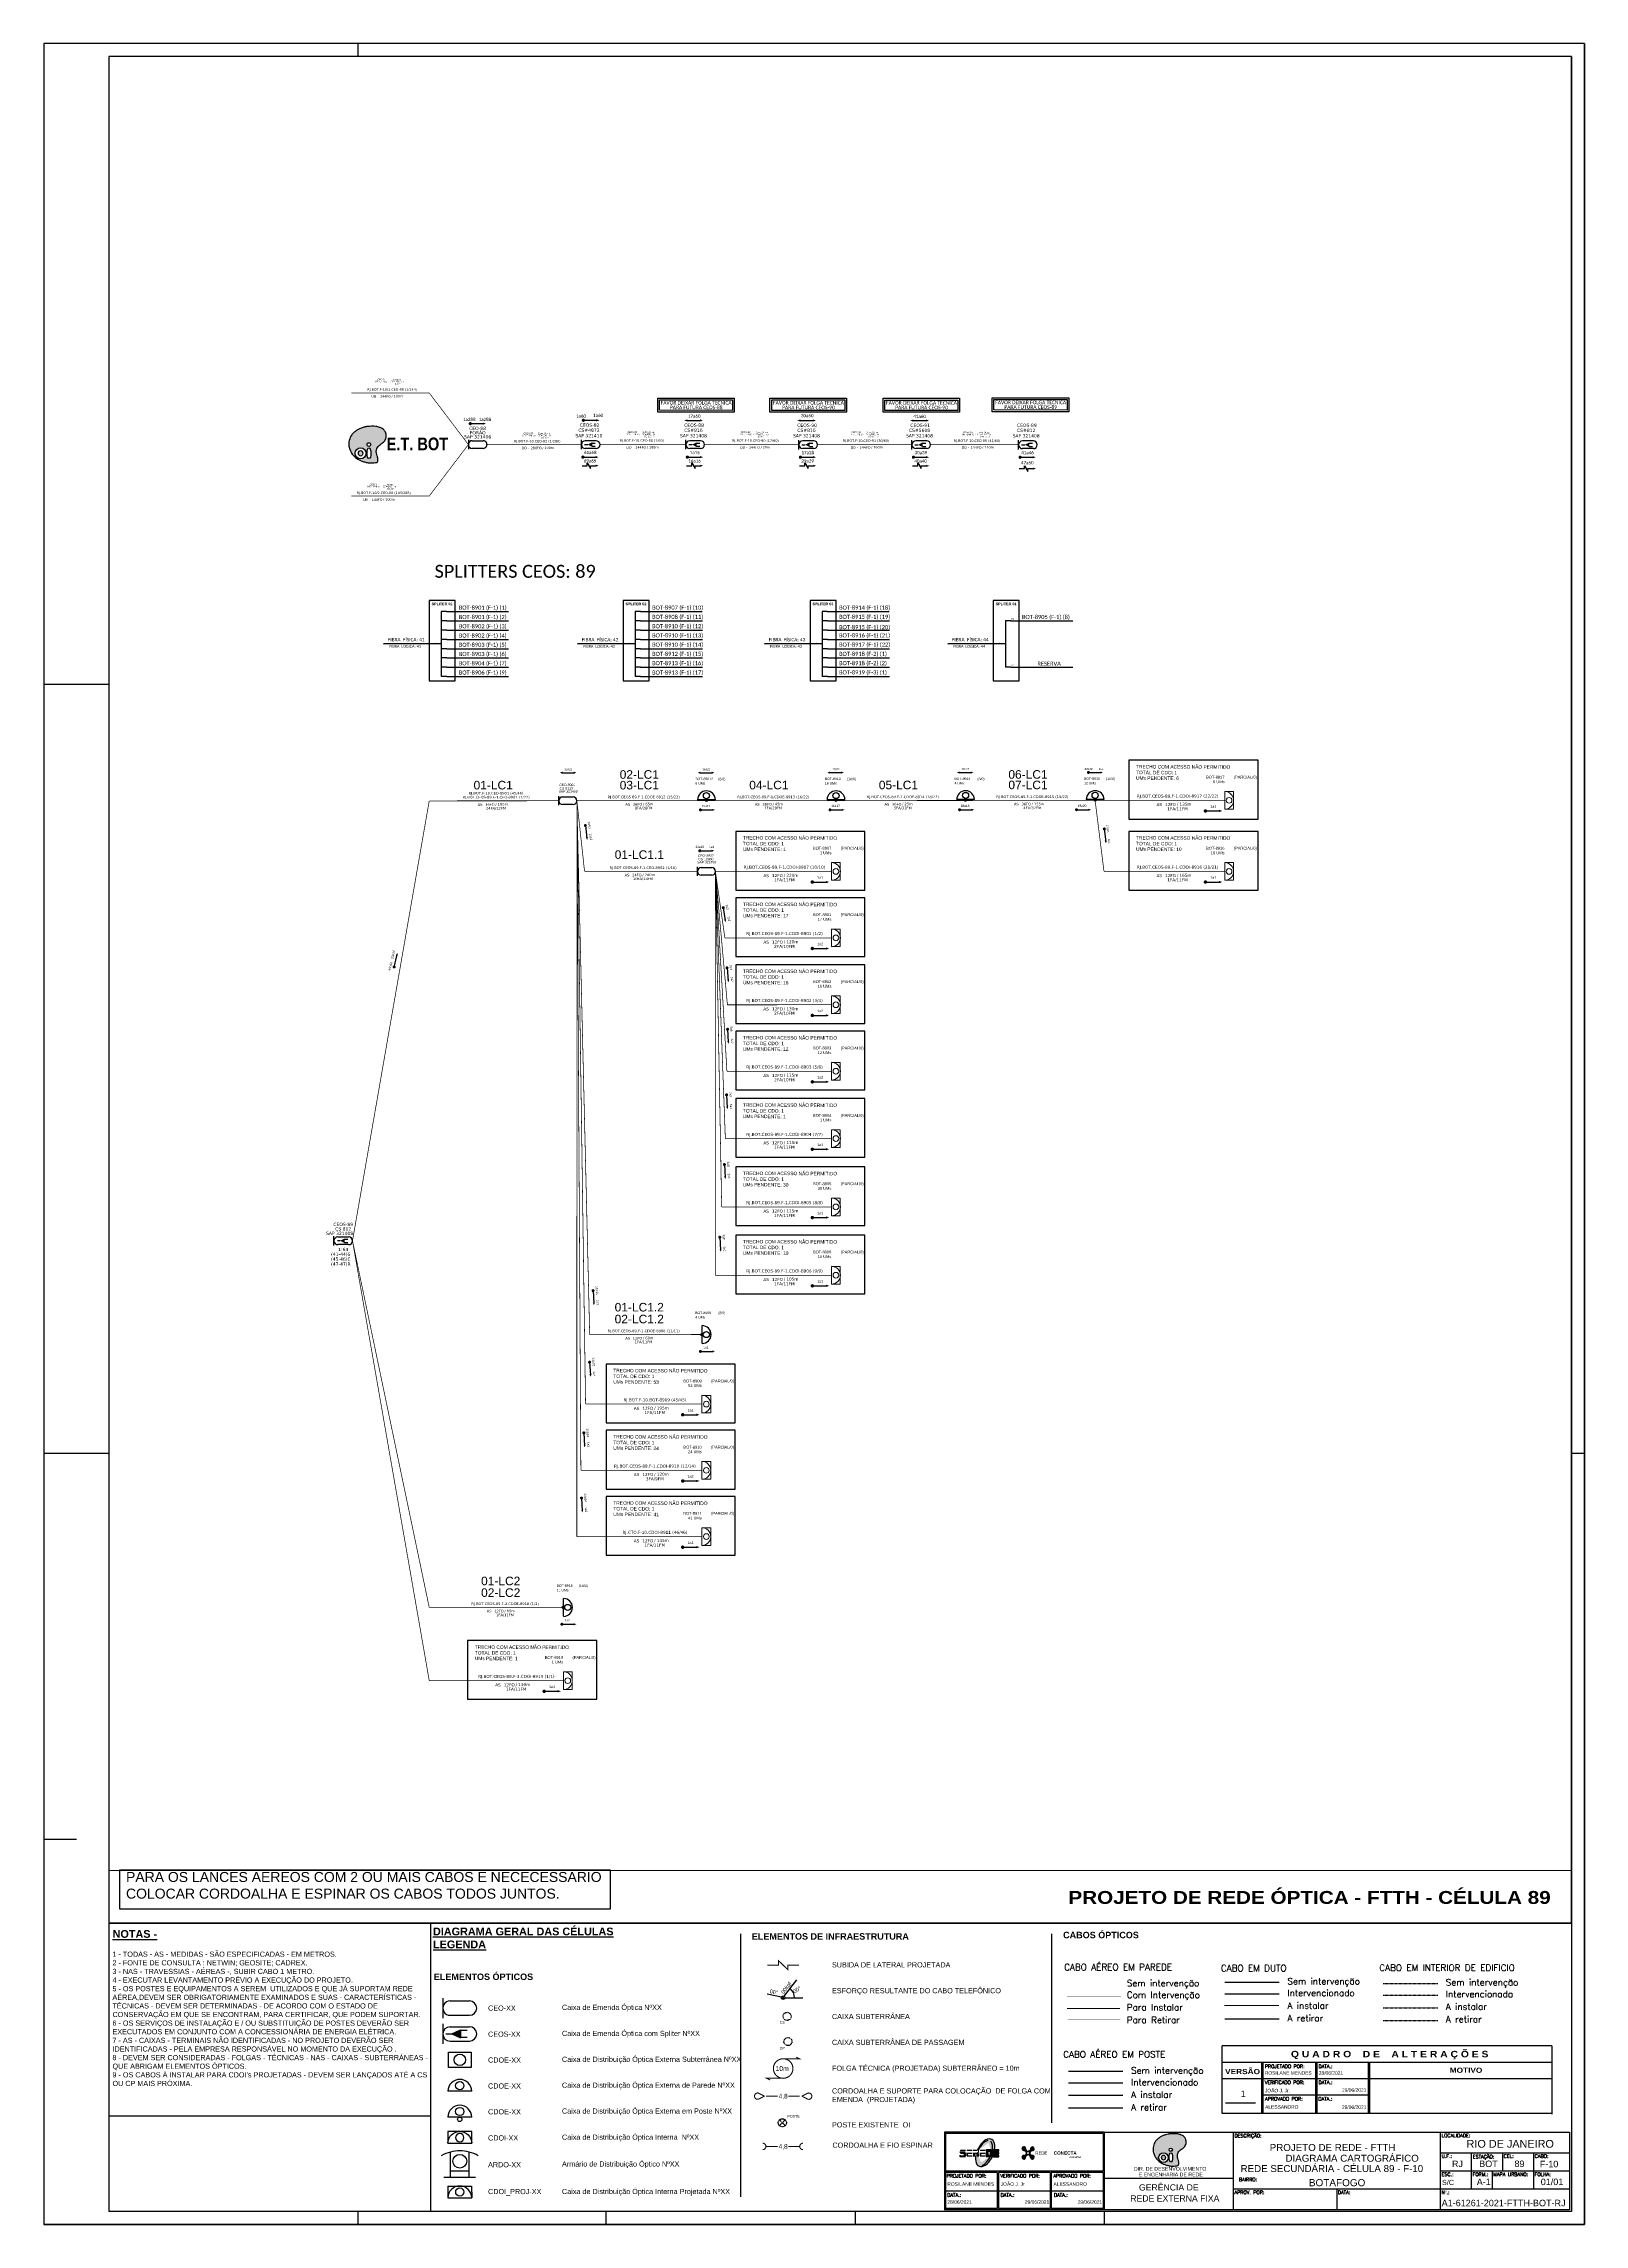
# Paper-space layout 'UN_CEOS-89' of a CAD drawing. Header units: millimetres. Extents: x -19 to 575, y -366 to 475.
# The model-space entities are those that its viewports show. They can reach past a viewport. Long polylines and large blocks are cut down to what shows.
import ezdxf
from ezdxf.enums import TextEntityAlignment as Align

# ---------------------------------------------------------------- set-up
doc = ezdxf.new("R2010")
doc.units = ezdxf.units.MM
doc.header["$LTSCALE"] = 0.1
doc.header["$MEASUREMENT"] = 0
for name, pattern in [('DIVIDE', [1.25, 0.5, -0.25, 0, -0.25, 0, -0.25]), ('DOT', [0.25, 0, -0.25]), ('PHANTOM2', [1.25, 0.625, -0.125, 0.125, -0.125, 0.125, -0.125])]:
    doc.linetypes.add(name, pattern=pattern)
for name, color, linetype, lineweight in [("20.0-LEGENDA DOS CDO'S", 1, 'Continuous', 0), ('20.1-CDO_INTERIOR', 1, 'Continuous', 0), ('20.2-CDO_POSTE', 1, 'Continuous', 5), ('40.1-ETIQUETAS', 1, 'Continuous', 20)]:
    doc.layers.add(name, color=color, linetype=linetype, lineweight=lineweight)
for name, color, linetype in [('20.4-CEOS', 1, 'Continuous'), ('20.5-CABO AÉREO', 1, 'Continuous'), ('20.5-CEO', 1, 'Continuous'), ('CAP a instalar', 1, 'Continuous'), ('CDO_INTERIOR', 1, 'Continuous'), ('CDO_POSTE', 1, 'Continuous'), ('CEO', 1, 'Continuous'), ('CEO1', 1, 'Continuous'), ('CEOS', 1, 'Continuous'), ('E.T.', 7, 'Continuous'), ('Folha', 7, 'Continuous'), ('label_cabos', 7, 'Continuous'), ('LC1', 3, 'Continuous'), ('SETA', 7, 'Continuous'), ('UNIFILAR', 7, 'Continuous')]:
    doc.layers.add(name, color=color, linetype=linetype)
doc.styles.add('ADESK1', font='romans.shx')
doc.styles.add('ARIAL', font='arial.ttf')
doc.styles.add('HMS', font='', dxfattribs={"height": 0.17})
doc.styles.add('NORMOGRAFO', font='arial.ttf')
doc.styles.add('ROMANS', font='romans.shx')
doc.styles.add('siredit', font='verdana.ttf')
doc.styles.get("Standard").update_dxf_attribs({"font": 'arial.ttf'})
doc.styles.add('SWISS BIT', font='swisscb.ttf')
doc.styles.get('HMS').set_extended_font_data('Arial Black')
doc.linetypes.add('FENCELINE1', pattern='A,0.25,-0.1,[133,ltypeshp.shx,S=0.1,R=0,X=-0.1,Y=0],-0.1,1', length=1.45)

# ---------------------------------------------------------------- blocks, each defined once
blk = doc.blocks.new('OI')
h = blk.add_hatch(color=40)
edge = h.paths.add_edge_path()
edge.add_spline(control_points=[(4.35, -0.67), (3.92, -0.99), (3.26, -1.5), (2.81, -2.59), (2.9, -3.5), (3.06, -4.27), (3.31, -4.85), (3.37, -5.39), (3.4, -5.88), (3.2, -6.4), (2.54, -6.61), (1.65, -6.63), (0.55, -6.67), (-0.56, -6.42), (-1.61, -6.14), (-2.77, -5.61), (-3.92, -4.77), (-4.89, -3.7), (-5.34, -2.65), (-5.6, -1.94), (-5.85, -0.96), (-5.71, 0.47), (-5.1, 2.02), (-4.14, 3.02), (-3.3, 3.61), (-2.37, 4.16), (-1.36, 4.44), (-0.56, 4.7), (0.79, 4.85), (2.24, 4.97), (3.79, 4.57), (4.67, 4.21), (5.44, 3.65), (5.76, 2.99), (6.03, 2.21), (6.01, 1.46), (5.72, 0.64), (5.31, 0.08), (4.88, -0.38), (4.51, -0.55), (4.35, -0.67)], knot_values=[0, 0, 0, 0, 1.60434, 2.417191, 3.427595, 4.282808, 4.776746, 5.304182, 5.888771, 6.258406, 6.858137, 7.79129, 8.986195, 10.124242, 11.187857, 12.242908, 13.953784, 15.414161, 16.515391, 17.349188, 17.675853, 19.552021, 21.515531, 22.568638, 23.63245, 24.621084, 25.782718, 26.745347, 27.142653, 29.870543, 31.004649, 31.921532, 32.709589, 33.801391, 34.042471, 35.192333, 35.971461, 36.628871, 37.254359, 37.836911, 37.836911, 37.836911, 37.836911], degree=3, periodic=0)
h.paths.add_polyline_path([(1.13, -0.87, -1), (-0.04, -0.87, -1)], flags=16)
edge = h.paths.add_edge_path(flags=16)
edge.add_ellipse((0.56, -3.59), major_axis=(-0.02, 1.71), ratio=0.361305, start_angle=0, end_angle=360)
h.paths.add_polyline_path([(-0.36, -3.62, -1), (-3.8, -3.62, -1)], flags=16)
edge = h.paths.add_edge_path(flags=0)
edge.add_ellipse((-2.08, -3.62), major_axis=(0, 0.885), ratio=0.758294, start_angle=0, end_angle=360)
at = {"color": 40}
for centre, radius in [((-2.08, -3.62), 1.72), ((0.54, -0.87), 0.587)]:
    blk.add_circle(centre, radius, dxfattribs=at)
blk.add_ellipse((-2.08, -3.62), major_axis=(0, 0.885), ratio=0.758294, start_param=-3.141592653589792, end_param=3.141592653589792, dxfattribs=at)
blk.add_ellipse((0.56, -3.59), major_axis=(-0.02, 1.71), ratio=0.361305, dxfattribs=at)
at = {"color": 40, "start_tangent": (-0.800898, -0.598801), "end_tangent": (-0.800898, -0.598801)}
blk.add_spline([(4.35, -0.67), (3.2, -1.78), (2.9, -2.54), (2.92, -3.55), (3.12, -4.38), (3.28, -4.85), (3.37, -5.37), (3.35, -5.95), (3.2, -6.29), (2.66, -6.55), (1.73, -6.63), (0.54, -6.62), (-0.58, -6.41), (-1.6, -6.11), (-2.56, -5.67), (-3.95, -4.67), (-4.89, -3.56), (-5.37, -2.56), (-5.64, -1.78), (-5.72, -1.46), (-5.63, 0.42), (-4.84, 2.22), (-4.13, 2.99), (-3.27, 3.62), (-2.4, 4.09), (-1.3, 4.47), (-0.37, 4.72), (0.02, 4.77), (2.75, 4.8), (3.85, 4.53), (4.69, 4.16), (5.31, 3.68), (5.85, 2.73), (5.93, 2.5), (5.94, 1.35), (5.67, 0.62), (5.29, 0.08), (4.84, -0.36), (4.35, -0.67)], degree=3, dxfattribs=at)
blk = doc.blocks.new('PDO_PRD')
at = {"color": 1}
blk.add_line((2.5, 0), (-2.5, 0), dxfattribs=at)
blk.add_circle((0, 1.19), 0.862, dxfattribs=at)
blk.add_arc((0, 0), 2.5, 0, 180, dxfattribs=at)
blk = doc.blocks.new('PDO_PST')
at = {"color": 1}
blk.add_line((2.5, 0), (-2.5, 0), dxfattribs=at)
for centre, radius in [((0, 1.19), 0.862), ((0, -0.46), 0.463)]:
    blk.add_circle(centre, radius, dxfattribs=at)
blk.add_arc((0, 0), 2.5, 0, 180, dxfattribs=at)
blk = doc.blocks.new('PDO_EDF')
at = {"color": 1}
for p, q in [((-2.5, 0), (-2.5, 2.5)), ((-2.5, 2.5), (2.5, 2.5)), ((2.5, 0), (-2.5, 0)), ((2.5, 2.5), (2.5, 0))]:
    blk.add_line(p, q, dxfattribs=at)
blk.add_circle((0, 1.19), 0.862, dxfattribs=at)
blk.add_arc((0, 0), 2.5, 0, 180, dxfattribs=at)
blk = doc.blocks.new('PDO_CVP')
at = {"color": 1}
blk.add_lwpolyline([(0, 1.62), (0, -1.62), (-4.72, -1.63), (-4.73, 1.61)], close=True, dxfattribs=at)
blk.add_circle((-2.36, -0.01), 1.21, dxfattribs=at)
blk = doc.blocks.new('LOGOTIPO REDE CONECTA')
h = blk.add_hatch(color=40)
h.dxf.hatch_style = 1
h.paths.add_polyline_path([(2086.7, 1517.1), (2086.3, 1517.1, 0.924122), (2086.5, 1514, -0.371445), (2088.6, 1512.1, -0.414214), (2090, 1513.5, -0.416703), (2088, 1515.6, 0.373404)])
h.paths.add_polyline_path([(2095, 1515.4), (2095, 1515.7, 0.929009), (2092, 1515.6, -0.416703), (2090, 1513.5, -0.414214), (2091.4, 1512, -0.371445), (2093.5, 1514, 0.373557)])
h.paths.add_polyline_path([(2093.5, 1510.1, -0.416703), (2091.4, 1512.1, -0.414214), (2090, 1510.7, -0.371445), (2092, 1508.5, 0.924122), (2095, 1508.4), (2095, 1508.8, 0.373404)])
h.paths.add_polyline_path([(2090, 1510.7, -0.414214), (2088.6, 1512, -0.416703), (2086.5, 1510.1, 0.913444), (2086.3, 1507.1), (2086.7, 1507.1, 0.364971), (2088, 1508.5, -0.371445)])
at = {"color": 40}
for points in [[(2086.5, 1514, -0.370562), (2088.6, 1512.1)], [(2088, 1515.6, 0.416703), (2090, 1513.5)], [(2092, 1515.6, -0.416703), (2090, 1513.5)], [(2093.5, 1514, 0.370562), (2091.4, 1512)], [(2086.5, 1510.1, 0.416703), (2088.6, 1512)], [(2088, 1508.5, -0.370562), (2090, 1510.7)], [(2092, 1508.5, 0.370562), (2090, 1510.7)], [(2093.5, 1510.1, -0.416703), (2091.4, 1512.1)]]:
    blk.add_lwpolyline(points, format="xyb", dxfattribs=at)
blk.add_circle((2090, 1512.1), 1.4, dxfattribs=at)
for centre, start, end in [((2086.5, 1515.6), 1.6038, 267.7221), ((2093.5, 1515.5), 271.6274, 177.7457), ((2086.5, 1508.6), 92.3533, 358.4716), ((2093.5, 1508.6), 182.2779, 88.3962)]:
    blk.add_arc(centre, 1.51, start, end, dxfattribs=at)
at = {"width": 46.358, "attachment_point": 1}
for s, insert, char_height in [('{\\fBankGothic Md BT|b0|i0|c0|p34;REDE }', (2095.9, 1513.3), 2.5), ('{\\fBankGothic Md BT|b1|i0|c0|p34; CONECTA}', (2109.7, 1513.4), 2.7)]:
    blk.add_mtext(s, dxfattribs=dict(at, insert=insert, char_height=char_height))
at = {"color": 40, "insert": (2123.2, 1509.6), "char_height": 1.5, "width": 46.358, "attachment_point": 1}
blk.add_mtext('{\\fBankGothic Md BT|b0|i0|c0|p34;operações }', dxfattribs=at)
blk = doc.blocks.new('CEOS_RP_CT_DRT')
at = {"layer": '20.4-CEOS', "color": 0}
for p, q in [((-4.54, 1.19), (-1.19, 1.19)), ((-1.19, -1.19), (-4.54, -1.19))]:
    blk.add_line(p, q, dxfattribs=at)
for points in [[(-5.73, -1.43), (-5.73, 1.44)], [(-3.79, 0), (-4.59, 0)], [(-2.47, 0.48), (-1.45, 0.48)], [(-2.47, -0.52), (-1.45, -0.52)]]:
    blk.add_lwpolyline(points, dxfattribs=at)
blk.add_lwpolyline([(-3.79, 0, 0, 1.47, 0), (-2.41, 0, 1.47, 1.47, 0)], format="xyseb", dxfattribs=at)
for centre, start, end in [((-4.54, 0), 90, 270), ((-1.19, 0), 270, 90)]:
    blk.add_arc(centre, 1.19, start, end, dxfattribs=at)
at = {"layer": '20.4-CEOS', "color": 7, "style": 'siredit'}
for tag, p in [('Nº_DA_CEOS', (-2.86, 5.6)), ('LOCAL', (-2.86, 4.24)), ('SAP', (-2.86, 2.78)), ('RACIO_SPLITAGEM', (-2.86, -1.88)), ('FIBRAS_SPLITTER', (-2.86, -3.58)), ('RESERVA_FINAIS', (-2.86, -6.39)), ('FIBRAS_TOP_C', (-2.86, -5.08))]:
    blk.add_attdef(tag, text='', height=1.01, dxfattribs=at).set_placement(p, align=Align.TOP_CENTER)
blk = doc.blocks.new('CDOE-TEXTO PADRÃO')
at = {"layer": "20.0-LEGENDA DOS CDO'S", "color": 0, "style": 'ARIAL'}
for tag, p in [('CDO_N', (0.5, 7.4)), ('CORDOALHA', (0.5, 4.3)), ('SAP', (0.5, 1.7)), ('SPLITER_1', (0.6, -0.9)), ('SPLITER_2', (0.6, -3.5)), ('(XX-XX_F)S', (0.5, -8.3)), ('(XX-XX_L)S', (0.5, -10.8)), ('UMS', (0.5, -13.1))]:
    blk.add_attdef(tag, p, '', height=1.7, rotation=0.118, dxfattribs=at)
blk.add_attdef('FIBRAS_UTILIZADAS', text='', height=1.7, rotation=0.118, dxfattribs=at).set_placement((19.8, 7.4), align=Align.CENTER)
blk = doc.blocks.new('CDOE POSTE_')
at = {"color": 1}
blk.add_line((12.9, -5.5), (-2.4, -5.5), dxfattribs=at)
for centre, radius in [((5.3, -1.9), 2.64), ((5.3, -6.2), 0.708)]:
    blk.add_circle(centre, radius, dxfattribs=at)
blk.add_arc((5.3, -5.5), 7.65, 0, 180, dxfattribs=at)
blk = doc.blocks.new('ETIQUETA_RS5F')
at = {"layer": '40.1-ETIQUETAS', "color": 0, "style": 'siredit'}
blk.add_text('/', height=1.5, dxfattribs=at).set_placement((1.5, -2), align=Align.MIDDLE_RIGHT)
for tag, p in [('ETIQUETA_R_SECUNDARIA', (1.2, 2.1)), ('ETIQUETA_R_PRIMARIA', (1.2, 4.1)), ('F_ATIVAS/F_MORTAS', (1.1, -4.2))]:
    blk.add_attdef(tag, text='', height=1.5, dxfattribs=at).set_placement(p, align=Align.MIDDLE_CENTER)
for tag, p in [('TIPO_CABO', (-6.6, -2.1)), ('CAP_CABO', (0.4, -2.1))]:
    blk.add_attdef(tag, text='', height=1.5, dxfattribs=at).set_placement(p, align=Align.MIDDLE_RIGHT)
for tag, p in [('FUSÃO_1', (0.8, -8.4)), ('FUSÃO_2', (0.8, -10.6)), ('FUSÃO_3', (0.8, -12.9)), ('FUSÃO_4', (0.8, -15.1)), ('FUSÃO_5', (0.8, -17.2))]:
    blk.add_attdef(tag, text='', height=1.5, dxfattribs=at).set_placement(p, align=Align.CENTER)
blk.add_attdef('METROS', text='', height=1.5, dxfattribs=at).set_placement((2.1, -2), align=Align.MIDDLE_LEFT)
blk = doc.blocks.new('SAN')
at = {"layer": 'SETA'}
blk.add_lwpolyline([(-2.6, 0), (6, 0)], dxfattribs=at)
for points in [[(-2.1, -0.7), (-3.9, 0), (-2.1, 0.7)], [(5.3, 0.7), (7.2, 0), (5.3, -0.7)]]:
    blk.add_solid(points, dxfattribs=at)
blk = doc.blocks.new('CEO')
at = {"layer": '20.4-CEOS'}
for p, q in [((-6.2, -0.5), (-6.2, 5.7)), ((-3.6, 5.2), (3.6, 5.2)), ((3.6, 0), (-3.6, 0))]:
    blk.add_line(p, q, dxfattribs=at)
for centre, start, end in [((-3.6, 2.6), 90, 270), ((3.6, 2.6), 270, 90)]:
    blk.add_arc(centre, 2.58, start, end, dxfattribs=at)
blk = doc.blocks.new('CDOI_INT')
at = {"layer": '20.1-CDO_INTERIOR', "color": 0, "lineweight": 18}
blk.add_lwpolyline([(4.2, -4.2), (4.2, 4.2), (0, 4.2), (0, -4.2)], close=True, dxfattribs=at)
blk.add_circle((2.1, 0), 1.36, dxfattribs=at)
blk.add_arc((0, 0), 4.25, 270, 90, dxfattribs=at)
at = {"layer": "20.0-LEGENDA DOS CDO'S", "color": 0, "style": 'ARIAL'}
for tag, p in [('CDO_N', (-0.1, 10.4)), ('SPLITER_1', (21.2, 10.4)), ('SURVEY', (-0.1, 8.2)), ('SAP', (-0.1, 6.2)), ('SPLITER_2', (21.2, 8.7)), ('1:XX', (5.9, -2.2)), ('UMS', (5.9, -4.2))]:
    blk.add_attdef(tag, p, '', height=1.36, dxfattribs=at)
blk.add_attdef('FIBRAS_UTILIZADAS', text='', height=1.36, dxfattribs=at).set_placement((15.3, 10.4), align=Align.CENTER)
blk = doc.blocks.new('Inst CB DT OCUP CFOA-SM-DD-S-288-TS')
at = {"layer": 'label_cabos', "color": 0, "style": 'siredit'}
for tag, flags, p in [('ID_ATIVIDADE', 3, (1.3, 2.7)), ('FATOR', 1, (11.6, 2.6))]:
    blk.add_attdef(tag, text='', height=1, rotation=359.69, dxfattribs=dict(at, flags=flags)).set_placement(p, align=Align.MIDDLE_CENTER)
for tag, p in [('TIPO_CABO', (1.1, 0)), ('DESTINO_CABO', (3.1, 1.3)), ('CABO', (4.7, -0.1)), ('/', (7.7, -0.1)), ('LANCE', (10.4, 0)), ('TIPO_CABO', (13.1, 1.2)), ('UND', (16.5, 0)), ('FID', (13.6, -1.4))]:
    blk.add_attdef(tag, text='', height=1, rotation=359.69, dxfattribs=at).set_placement(p, align=Align.MIDDLE_CENTER)
blk.add_attdef('QTDE', (11.9, -0.5), '', height=1, rotation=359.69, dxfattribs=at)
blk = doc.blocks.new('Inst CB DT OCUP CFOA-SM-DD-S-144')
at = {"layer": 'label_cabos', "color": 0, "style": 'siredit'}
for tag, flags, p in [('ID_ATIVIDADE', 3, (1.3, 2.7)), ('FATOR', 1, (11.6, 2.6))]:
    blk.add_attdef(tag, text='', height=1, rotation=359.69, dxfattribs=dict(at, flags=flags)).set_placement(p, align=Align.MIDDLE_CENTER)
for tag, p in [('TIPO_CABO', (1.1, 0)), ('DESTINO_CABO', (3.1, 1.3)), ('CABO', (4.7, -0.1)), ('/', (7.7, -0.1)), ('LANCE', (10.4, 0)), ('TIPO_CABO', (13.1, 1.2)), ('UND', (16.5, 0)), ('FID', (13.6, -1.4))]:
    blk.add_attdef(tag, text='', height=1, rotation=359.69, dxfattribs=at).set_placement(p, align=Align.MIDDLE_CENTER)
blk.add_attdef('QTDE', (11.9, -0.5), '', height=1, rotation=359.69, dxfattribs=at)
blk = doc.blocks.new('Inst CB INT CFOI-SM-UB-144')
at = {"layer": 'label_cabos', "color": 0, "style": 'siredit'}
for tag, flags, p in [('ID_ATIVIDADE', 3, (1.3, 2.7)), ('/', 2, (7.7, -0.1)), ('FATOR', 1, (11.6, 2.6))]:
    blk.add_attdef(tag, text='', height=1, rotation=359.69, dxfattribs=dict(at, flags=flags)).set_placement(p, align=Align.MIDDLE_CENTER)
for tag, p in [('TIPO_CABO', (1.1, 0)), ('DESTINO_CABO', (3.1, 1.3)), ('CABO', (4.7, -0.1)), ('LANCE', (10.4, 0)), ('TIPO_CABO', (13.1, 1.2)), ('UND', (16.5, 0)), ('FID', (13.6, -1.4))]:
    blk.add_attdef(tag, text='', height=1, rotation=359.69, dxfattribs=at).set_placement(p, align=Align.MIDDLE_CENTER)
blk.add_attdef('QTDE', (11.9, -0.5), '', height=1, rotation=359.69, dxfattribs=at)
blk = doc.blocks.new('*U54')
at = {"layer": '20.5-CEO'}
for p, q in [((-1.56, 1.26), (1.8, 1.26)), ((1.8, -1.13), (-1.56, -1.13))]:
    blk.add_line(p, q, dxfattribs=at)
blk.add_lwpolyline([(-2.75, 1.51), (-2.75, -1.38)], dxfattribs=at)
for centre, start, end in [((-1.56, 0.07), 90, 270), ((1.8, 0.07), 270, 90)]:
    blk.add_arc(centre, 1.2, start, end, dxfattribs=at)
at = {"layer": '20.5-CEO', "color": 7, "style": 'siredit'}
for tag, p in [('LOCAL', (0.12, 4.23)), ('SAP', (0.12, 2.97)), ('FID', (0.11, 5.61)), ('FIBRAS_RESERVA', (0.12, -1.94))]:
    blk.add_attdef(tag, text='', height=1.01, dxfattribs=at).set_placement(p, align=Align.TOP_CENTER)
at = {"layer": '20.5-CEO', "color": 7, "style": 'siredit', "flags": 3}
blk.add_attdef('QTDE', (-4.88, -7.06), '', height=1.01, dxfattribs=at)
at = {"layer": '20.5-CEO', "color": 7, "style": 'siredit'}
for tag, flags, p in [('ID_ATIVIDADE', 3, (0.11, -3.51)), ('FATOR', 1, (0.11, -4.82))]:
    blk.add_attdef(tag, text='', height=1.01, dxfattribs=dict(at, flags=flags)).set_placement(p, align=Align.TOP_CENTER)

msp = doc.modelspace()

# ---------------------------------------------------------------- linework, layer by layer
at = {"color": 7, "linetype": 'Continuous'}
for p, q in [((181169, 348500), (181169, 344157)), ((181521, 348500), (181169, 348500)), ((194118, 348500), (194118, 344157)), ((194470, 348500), (194118, 348500)), ((206604, 348500), (206604, 344157)), ((206956, 348500), (206604, 348500)), ((181539, 347871), (181187, 347871)), ((181539, 347252), (181187, 347252)), ((194488, 347871), (194136, 347871)), ((194488, 347252), (194136, 347252)), ((206974, 347871), (206622, 347871)), ((206974, 347252), (206622, 347252)), ((218856, 347871), (218856, 344778)), ((219207, 347871), (218856, 347871)), ((180804, 346357), (181168, 346357)), ((181539, 346630), (181187, 346630)), ((181539, 346014), (181187, 346014)), ((181539, 345397), (181187, 345397)), ((193753, 346357), (194117, 346357)), ((194488, 346630), (194136, 346630)), ((194488, 346014), (194136, 346014)), ((194488, 345397), (194136, 345397)), ((206240, 346357), (206603, 346357)), ((206974, 346630), (206622, 346630)), ((206974, 346014), (206622, 346014)), ((206974, 345397), (206622, 345397)), ((218473, 346357), (218836, 346357)), ((181539, 344778), (181187, 344778)), ((181539, 344160), (181187, 344160)), ((194488, 344778), (194136, 344778)), ((194488, 344160), (194136, 344160)), ((206974, 344778), (206622, 344778)), ((206974, 344160), (206622, 344160)), ((219207, 344778), (218856, 344778))]:
    msp.add_line(p, q, dxfattribs=at)
at = {"color": 10, "linetype": 'Continuous'}
for p, q in [((181521, 348500), (185658, 348498)), ((194470, 348500), (198607, 348498)), ((206956, 348500), (211093, 348498)), ((181539, 347871), (185676, 347870)), ((181539, 347253), (185676, 347252)), ((194488, 347871), (198625, 347870)), ((194488, 347253), (198625, 347252)), ((206974, 347871), (211111, 347870)), ((206974, 347253), (211111, 347252)), ((219207, 347871), (223345, 347870)), ((181539, 346631), (185676, 346630)), ((181539, 346015), (185676, 346014)), ((181539, 345398), (185676, 345397)), ((194488, 346631), (198625, 346630)), ((194488, 346015), (198625, 346014)), ((194488, 345398), (198625, 345397)), ((206974, 346631), (211111, 346630)), ((206974, 346015), (211111, 346014)), ((206974, 345398), (211111, 345397)), ((181539, 344779), (185676, 344778)), ((181539, 344160), (185676, 344159)), ((194487, 344160), (198625, 344159)), ((194488, 344779), (198625, 344778)), ((206974, 344779), (211111, 344778)), ((206974, 344160), (211111, 344159)), ((219207, 344779), (223345, 344778))]:
    msp.add_line(p, q, dxfattribs=at)
at = {"color": 1, "linetype": 'Continuous', "lineweight": 60}
for p, q in [((180804, 346357), (177326, 346346)), ((193753, 346357), (190275, 346346)), ((206240, 346357), (202761, 346346)), ((218473, 346357), (214995, 346346))]:
    msp.add_line(p, q, dxfattribs=at)
at = {"color": 3, "ltscale": 9e-07}
for points in [[(217968, 362773), (223079, 362771), (223078, 361850), (217968, 361852)], [(195630, 362751), (200741, 362749), (200741, 361827), (195630, 361829)], [(195744, 362637), (200627, 362635), (200627, 361941), (195743, 361943)], [(203128, 362748), (208239, 362746), (208239, 361825), (203128, 361827)], [(203242, 362634), (208125, 362632), (208125, 361938), (203242, 361940)], [(210677, 362745), (215787, 362743), (215787, 361822), (210676, 361824)], [(210790, 362631), (215674, 362630), (215673, 361935), (210790, 361937)], [(218082, 362659), (222965, 362657), (222965, 361963), (218081, 361965)]]:
    msp.add_lwpolyline(points, close=True, dxfattribs=at)
at = {"color": 0, "const_width": 107}
for points in [[(190611, 361277, 1), (190718, 361277, 1)], [(183060, 361051, 1), (183167, 361051, 1)], [(190579, 358817, 1), (190686, 358817, 1)], [(197558, 358814, 1), (197665, 358814, 1)], [(205106, 358811, 1), (205214, 358811, 1)], [(212655, 358808, 1), (212762, 358808, 1)], [(219777, 358806, 1), (219884, 358806, 1)]]:
    msp.add_lwpolyline(points, format="xyb", close=True, dxfattribs=at)
at = {"color": 0}
for points in [[(190919, 358243), (190920, 358432), (191146, 358054), (191146, 358243)], [(197898, 358240), (197899, 358430), (198125, 358051), (198125, 358240)], [(205447, 358237), (205447, 358427), (205673, 358048), (205673, 358237)], [(212995, 358234), (212995, 358424), (213221, 358045), (213222, 358234)], [(220117, 358047), (220117, 358236), (220343, 357858), (220344, 358047)]]:
    msp.add_lwpolyline(points, dxfattribs=at)
at = {"color": 7}
for points in [[(180372, 343879), (182100, 343879), (182100, 349244), (180372, 349244)], [(193321, 343879), (195049, 343879), (195049, 349244), (193321, 349244)], [(205808, 343879), (207536, 343879), (207536, 349244), (205808, 349244)], [(218041, 343879), (219769, 343879), (219769, 349244), (218041, 349244)]]:
    msp.add_lwpolyline(points, close=True, dxfattribs=at)
at = {"color": 3}
for points in [[(227096, 334640), (235718, 334640), (235718, 338562), (227096, 338562)], [(200842, 329892), (209465, 329892), (209465, 333814), (200842, 333814)], [(227096, 329892), (235718, 329892), (235718, 333814), (227096, 333814)], [(200842, 325452), (209465, 325452), (209465, 329374), (200842, 329374)], [(200842, 320982), (209465, 320982), (209465, 324904), (200842, 324904)], [(200842, 316542), (209465, 316542), (209465, 320464), (200842, 320464)], [(200842, 312041), (209465, 312041), (209465, 315963), (200842, 315963)], [(200842, 307478), (209465, 307478), (209465, 311400), (200842, 311400)], [(200842, 302915), (209465, 302915), (209465, 306837), (200842, 306837)], [(192188, 294302), (200810, 294302), (200810, 298224), (192188, 298224)], [(192188, 289880), (200810, 289880), (200810, 293802), (192188, 293802)], [(192188, 285456), (200810, 285456), (200810, 289378), (192188, 289378)], [(182935, 275831), (191558, 275831), (191558, 279753), (182935, 279753)]]:
    msp.add_lwpolyline(points, close=True, dxfattribs=at)
for points, const_width in [([(224342, 337750, 1), (224442, 337750, 1)], 100), ([(198434, 335247, 1), (198534, 335247, 1)], 100), ([(207086, 335252, 1), (207186, 335252, 1)], 100), ([(215738, 335257, 1), (215838, 335257, 1)], 100), ([(223547, 335262, 1), (223647, 335262, 1)], 100), ([(232149, 335177, 1), (232265, 335177, 1)], 115), ([(190792, 334256, 1), (190805, 334156, 1)], 100), ([(225448, 334026, 1), (225460, 333927, 1)], 100), ([(198388, 332519, 1), (198488, 332519, 1)], 100), ([(205896, 330429, 1), (206011, 330429, 1)], 115), ([(232149, 330429, 1), (232265, 330429, 1)], 115), ([(200003, 328764, 1), (200018, 328665, 1)], 100), ([(205896, 325990, 1), (206011, 325990, 1)], 115), ([(178021, 324705, 1), (178044, 324802, 1)], 100), ([(200254, 324745, 1), (200264, 324646, 1)], 100), ([(200293, 320642, 1), (200298, 320542, 1)], 100), ([(205896, 321519, 1), (206011, 321519, 1)], 115), ([(200224, 316264, 1), (200229, 316164, 1)], 100), ([(205896, 317080, 1), (206011, 317080, 1)], 115), ([(205896, 312578, 1), (206011, 312578, 1)], 115), ([(200080, 311607, 1), (200086, 311507, 1)], 100), ([(205896, 308015, 1), (206011, 308015, 1)], 115), ([(199777, 306751, 1), (199782, 306651, 1)], 100), ([(191311, 303182, 1), (191316, 303082, 1)], 100), ([(205896, 303453, 1), (206011, 303453, 1)], 115), ([(198431, 299075, 1), (198531, 299075, 1)], 100), ([(191079, 298403, 1), (191085, 298303, 1)], 100), ([(197242, 294840, 1), (197357, 294840, 1)], 115), ([(190694, 293682, 1), (190700, 293582, 1)], 100), ([(197242, 290417, 1), (197357, 290417, 1)], 115), ([(190540, 289327, 1), (190545, 289227, 1)], 100), ([(197242, 285993, 1), (197357, 285993, 1)], 115), ([(189178, 280844, 1), (189278, 280844, 1)], 100), ([(187989, 276368, 1), (188104, 276368, 1)], 115)]:
    msp.add_lwpolyline(points, format="xyb", close=True, dxfattribs=dict(const_width=const_width))
at = {"layer": '20.4-CEOS'}
for p, q in [((191519, 359911), (190793, 359911)), ((191519, 359393), (190793, 359393))]:
    msp.add_line(p, q, dxfattribs=at)
at = {"layer": '20.4-CEOS', "color": 252}
for p, q in [((198498, 359909), (197772, 359909)), ((206046, 359905), (205320, 359906)), ((213595, 359903), (212868, 359903)), ((220717, 359900), (219990, 359900)), ((198498, 359391), (197772, 359391)), ((206046, 359388), (205320, 359388)), ((213595, 359385), (212868, 359385)), ((220717, 359382), (219990, 359382))]:
    msp.add_line(p, q, dxfattribs=at)
at = {"layer": '20.4-CEOS'}
for points in [[(190534, 359340), (190534, 359965)], [(190735, 359652), (190955, 359652)], [(190735, 359652), (190955, 359652)], [(191242, 359755), (191462, 359755)], [(191242, 359755), (191462, 359755)], [(191242, 359539), (191462, 359539)], [(191242, 359539), (191462, 359539)]]:
    msp.add_lwpolyline(points, dxfattribs=at)
at = {"layer": '20.4-CEOS', "color": 252}
for points in [[(197513, 359338), (197513, 359962)], [(205061, 359335), (205061, 359959)], [(212609, 359332), (212609, 359956)], [(219731, 359329), (219731, 359954)], [(197714, 359650), (197934, 359650)], [(197714, 359650), (197934, 359650)], [(198221, 359752), (198441, 359752)], [(198221, 359752), (198441, 359752)], [(198221, 359537), (198441, 359537)], [(198221, 359537), (198441, 359537)], [(205262, 359647), (205483, 359647)], [(205262, 359647), (205483, 359647)], [(205769, 359749), (205990, 359749)], [(205769, 359749), (205990, 359749)], [(205769, 359534), (205990, 359534)], [(205769, 359534), (205990, 359534)], [(212810, 359644), (213031, 359644)], [(212810, 359644), (213031, 359644)], [(213317, 359531), (213538, 359531)], [(213317, 359531), (213538, 359531)], [(213318, 359746), (213538, 359746)], [(213318, 359746), (213538, 359746)], [(219932, 359641), (220153, 359641)], [(219932, 359641), (220153, 359641)], [(220439, 359528), (220660, 359528)], [(220439, 359528), (220660, 359528)], [(220440, 359744), (220660, 359744)], [(220440, 359744), (220660, 359744)]]:
    msp.add_lwpolyline(points, dxfattribs=at)
at = {"layer": '20.4-CEOS'}
msp.add_lwpolyline([(190955, 359652, 0, 320, 0), (191255, 359652, 320, 320, 0)], format="xyseb", dxfattribs=at)
msp.add_lwpolyline([(190955, 359652, 0, 320, 0), (191255, 359652, 320, 320, 0)], format="xyseb", dxfattribs=at)
at = {"layer": '20.4-CEOS', "color": 252}
for points in [[(197934, 359650, 0, 320, 0), (198234, 359650, 320, 320, 0)], [(197934, 359650, 0, 320, 0), (198234, 359650, 320, 320, 0)], [(205483, 359647, 0, 320, 0), (205783, 359647, 320, 320, 0)], [(205483, 359647, 0, 320, 0), (205783, 359647, 320, 320, 0)], [(213031, 359644, 0, 320, 0), (213331, 359644, 320, 320, 0)], [(213031, 359644, 0, 320, 0), (213331, 359644, 320, 320, 0)], [(220153, 359641, 0, 320, 0), (220453, 359641, 320, 320, 0)], [(220153, 359641, 0, 320, 0), (220453, 359641, 320, 320, 0)]]:
    msp.add_lwpolyline(points, format="xyseb", dxfattribs=at)
at = {"layer": '20.4-CEOS'}
for centre, start, end in [((190793, 359652), 89.97844, 269.97844), ((191519, 359652), 269.97844, 89.97844)]:
    msp.add_arc(centre, 259, start, end, dxfattribs=at)
at = {"layer": '20.4-CEOS', "color": 252}
for centre, start, end in [((197772, 359650), 89.97844, 269.97844), ((198498, 359650), 269.97844, 89.97844), ((205320, 359647), 89.97844, 269.97844), ((206046, 359646), 269.97844, 89.97844), ((212868, 359644), 89.97844, 269.97844), ((213595, 359644), 269.97844, 89.97844), ((219990, 359641), 89.97844, 269.97844), ((220717, 359641), 269.97844, 89.97844)]:
    msp.add_arc(centre, 259, start, end, dxfattribs=at)
at = {"layer": '20.5-CABO AÉREO', "ltscale": 50, "const_width": 43.3}
for points in [[(175173, 363102), (180375, 363100), (182985, 359655)], [(175170, 356214), (180372, 356213), (182985, 359655)], [(184230, 359655), (190534, 359652)], [(191778, 359652), (197513, 359650)], [(198757, 359649), (205061, 359647)], [(206305, 359646), (212609, 359644)], [(213854, 359644), (219731, 359641)]]:
    msp.add_lwpolyline(points, dxfattribs=at)
at = {"layer": 'CAP a instalar', "linetype": 'FENCELINE1', "ltscale": 7, "const_width": 46.7}
for points in [[(175247, 306463), (180372, 335852)], [(180372, 335852), (189024, 335856)], [(190231, 335863), (198883, 335868)], [(190231, 335863), (190745, 331139)], [(191087, 300197), (190231, 335863)], [(198883, 335868), (207535, 335872)], [(207535, 335872), (216187, 335877)], [(216187, 335877), (224839, 335882)], [(198279, 331139), (190745, 331139)], [(175247, 306463), (180372, 281967)], [(191087, 300197), (198543, 300202)], [(180372, 281967), (189290, 281971)]]:
    msp.add_lwpolyline(points, dxfattribs=at)
at = {"layer": 'CAP a instalar', "color": 8, "linetype": 'FENCELINE1', "ltscale": 7, "const_width": 46.7}
for points in [[(190229, 286703), (190231, 335863)], [(190231, 335863), (190499, 291123)], [(190812, 295550), (190231, 335863)], [(224839, 335882), (233491, 335887)], [(225433, 331135), (224839, 335882)], [(199481, 331139), (200284, 322225)], [(200115, 326696), (199481, 331139)], [(199483, 331097), (199484, 304158)], [(199483, 331097), (200147, 313285)], [(199486, 331139), (207237, 331139)], [(199902, 308721), (199486, 331139)], [(200251, 317786), (199486, 331139)], [(225433, 331135), (233491, 331139)], [(200115, 326696), (207237, 326700)], [(200284, 322225), (207237, 322229)], [(200251, 317786), (207237, 317790)], [(200147, 313285), (207237, 313289)], [(199902, 308721), (207237, 308726)], [(180374, 277075), (175247, 306463)], [(199484, 304158), (207237, 304163)], [(190812, 295550), (198583, 295550)], [(190499, 291123), (198583, 291127)], [(190229, 286703), (198583, 286703)], [(180372, 277075), (189330, 277078)]]:
    msp.add_lwpolyline(points, dxfattribs=at)
at = {"layer": 'SETA', "color": 0}
for points in [[(183114, 361051), (184035, 361051)], [(190665, 361277), (191586, 361276)], [(190705, 361277), (191626, 361276)], [(197601, 361265), (198522, 361264)], [(205149, 361262), (206070, 361261)], [(212698, 361259), (213618, 361258)], [(190633, 358817), (191554, 358816)], [(197612, 358814), (198533, 358814)], [(205160, 358811), (206081, 358811)], [(212708, 358808), (213629, 358808)], [(219830, 358806), (220751, 358805)], [(190577, 358243), (190919, 358243)], [(191146, 358243), (191488, 358243)], [(197556, 358241), (197898, 358240)], [(198125, 358240), (198467, 358240)], [(205105, 358237), (205447, 358237)], [(205673, 358237), (206015, 358237)], [(212653, 358235), (212995, 358234)], [(213222, 358234), (213564, 358234)], [(219775, 358047), (220117, 358047)], [(220344, 358047), (220686, 358047)]]:
    msp.add_lwpolyline(points, dxfattribs=at)
at = {"layer": 'SETA'}
for points in [[(224392, 337750), (225252, 337750)], [(198484, 335247), (199344, 335247)], [(207136, 335252), (207996, 335252)], [(215788, 335257), (216647, 335257)], [(223597, 335262), (224456, 335262)], [(232207, 335177), (233197, 335177)], [(190799, 334206), (190906, 333353)], [(225454, 333977), (225554, 333123)], [(198438, 332519), (199298, 332519)], [(205953, 330429), (206943, 330429)], [(232207, 330429), (233197, 330429)], [(200010, 328715), (200138, 327865)], [(178032, 324753), (178224, 325592)], [(205953, 325990), (206943, 325990)], [(200259, 324695), (200343, 323840)], [(200295, 320592), (200345, 319734)], [(205953, 321519), (206943, 321519)], [(200227, 316214), (200276, 315355)], [(205953, 317080), (206943, 317080)], [(205953, 312578), (206943, 312578)], [(200083, 311557), (200132, 310699)], [(205953, 308015), (206943, 308015)], [(199780, 306701), (199829, 305843)], [(191313, 303132), (191363, 302273)], [(205953, 303453), (206943, 303453)], [(198481, 299075), (199341, 299075)], [(191082, 298353), (191131, 297495)], [(197299, 294840), (198289, 294840)], [(190697, 293632), (190746, 292774)], [(197299, 290417), (198289, 290417)], [(190543, 289277), (190592, 288419)], [(197299, 285993), (198289, 285993)], [(189228, 280844), (190088, 280844)], [(188046, 276368), (189036, 276368)]]:
    msp.add_lwpolyline(points, dxfattribs=at)
at = {"layer": 'SETA', "color": 0}
for points in [[(191512, 361349), (191708, 361278), (191512, 361206)], [(191552, 361349), (191748, 361278), (191552, 361206)], [(197601, 361336), (197405, 361265), (197601, 361193)], [(198448, 361337), (198644, 361266), (198448, 361194)], [(205149, 361333), (204953, 361262), (205149, 361190)], [(205996, 361334), (206192, 361263), (205996, 361191)], [(212698, 361330), (212501, 361259), (212697, 361187)], [(213545, 361331), (213741, 361260), (213545, 361188)], [(183961, 361124), (184157, 361052), (183961, 360981)], [(191480, 358889), (191676, 358818), (191480, 358746)], [(198459, 358887), (198655, 358815), (198459, 358744)], [(206007, 358884), (206203, 358812), (206007, 358741)], [(213555, 358881), (213752, 358809), (213555, 358738)], [(220677, 358878), (220874, 358807), (220677, 358735)], [(191488, 358314), (191684, 358243), (191488, 358171)], [(198467, 358312), (198663, 358240), (198467, 358169)], [(206015, 358309), (206212, 358237), (206015, 358166)], [(213564, 358306), (213760, 358234), (213564, 358163)], [(220686, 358118), (220882, 358047), (220686, 357975)]]:
    msp.add_solid(points, dxfattribs=at)
at = {"layer": 'SETA'}
for points in [[(225183, 337818), (225366, 337751), (225183, 337685)], [(199275, 335315), (199458, 335248), (199275, 335181)], [(207927, 335320), (208110, 335253), (207927, 335186)], [(216578, 335325), (216762, 335258), (216578, 335191)], [(224387, 335330), (224571, 335263), (224387, 335196)], [(233118, 335255), (233328, 335179), (233118, 335102)], [(190965, 333430), (190922, 333240), (190833, 333413)], [(199229, 332587), (199412, 332520), (199229, 332454)], [(225613, 333199), (225568, 333009), (225481, 333184)], [(206864, 330507), (207075, 330431), (206864, 330354)], [(233118, 330507), (233328, 330431), (233118, 330354)], [(200195, 327943), (200156, 327752), (200063, 327923)], [(178142, 325539), (178248, 325703), (178272, 325510)], [(206864, 326068), (207075, 325991), (206864, 325914)], [(200404, 323915), (200355, 323726), (200271, 323902)], [(206864, 321597), (207075, 321521), (206864, 321444)], [(200409, 319806), (200353, 319620), (200275, 319799)], [(206864, 317158), (207075, 317081), (206864, 317004)], [(200340, 315428), (200284, 315241), (200207, 315421)], [(206864, 312657), (207075, 312580), (206864, 312503)], [(200196, 310771), (200140, 310585), (200063, 310764)], [(206864, 308094), (207075, 308017), (206864, 307940)], [(199893, 305915), (199837, 305729), (199760, 305908)], [(206864, 303531), (207075, 303454), (206864, 303377)], [(191427, 302346), (191371, 302159), (191293, 302338)], [(199272, 299143), (199455, 299077), (199272, 299010)], [(191195, 297567), (191139, 297381), (191062, 297560)], [(198210, 294918), (198421, 294841), (198210, 294764)], [(190810, 292846), (190754, 292660), (190677, 292839)], [(198210, 290495), (198421, 290419), (198210, 290342)], [(190656, 288492), (190600, 288305), (190523, 288484)], [(198210, 286071), (198421, 285994), (198210, 285918)], [(190019, 280912), (190202, 280846), (190019, 280779)], [(188957, 276446), (189168, 276370), (188957, 276293)]]:
    msp.add_solid(points, dxfattribs=at)

# ---------------------------------------------------------------- block references
at = {"color": 6, "lineweight": 0}
ref = msp.add_blockref('Inst CB DT OCUP CFOA-SM-DD-S-144', (193602, 360344), dxfattribs=dict(at, xscale=108.2047170177385, yscale=108.2047170177385, zscale=108.2047170177385, rotation=359.978438753622))
ref.add_attrib('DESTINO_CABO', 'CEOS-88', dxfattribs={"layer": 'label_cabos', "color": 0, "height": 108.2, "rotation": 359.66845, "style": 'siredit'}).set_placement((193941, 360481), align=Align.MIDDLE_CENTER)
ref.add_attrib('TIPO_CABO', 'Duto Ocup.', dxfattribs={"layer": 'label_cabos', "color": 0, "height": 108.2, "rotation": 359.66845, "style": 'siredit'}).set_placement((195020, 360479), align=Align.MIDDLE_CENTER)
ref.add_attrib('/', '/', dxfattribs={"layer": 'label_cabos', "color": 0, "height": 108, "rotation": 359.66845, "style": 'siredit'}).set_placement((194436, 360339), align=Align.MIDDLE_CENTER)
ref.add_attrib('FID', '01-LC1.2', dxfattribs={"layer": 'label_cabos', "color": 0, "height": 108.2, "rotation": 359.66845, "style": 'siredit'}).set_placement((195078, 360191), align=Align.MIDDLE_CENTER)
ref.add_attrib('LANCE', 'CC=', dxfattribs={"layer": 'label_cabos', "color": 0, "height": 108.2, "rotation": 359.66845, "style": 'siredit'}).set_placement((194728, 360346), align=Align.MIDDLE_CENTER)
ref.add_attrib('UND', 'm', dxfattribs={"layer": 'label_cabos', "color": 0, "height": 108, "rotation": 359.66845, "style": 'siredit'}).set_placement((195383, 360344), align=Align.MIDDLE_CENTER)
ref.add_attrib('CABO', '144FO', dxfattribs={"layer": 'label_cabos', "color": 0, "height": 108.2, "rotation": 359.66845, "style": 'siredit'}).set_placement((194109, 360339), align=Align.MIDDLE_CENTER)
ref.add_attrib('TIPO_CABO', 'DD - ', dxfattribs={"layer": 'label_cabos', "color": 0, "height": 108.2, "rotation": 359.66845, "style": 'siredit'}).set_placement((193722, 360344), align=Align.MIDDLE_CENTER)
ref.add_attrib('QTDE', '180', (194892, 360295), dxfattribs={"layer": 'label_cabos', "color": 0, "height": 108.2, "rotation": 359.66845, "style": 'siredit'})
ref = msp.add_blockref('Inst CB DT OCUP CFOA-SM-DD-S-144', (201169, 360342), dxfattribs=dict(at, xscale=108.2047170177385, yscale=108.2047170177385, zscale=108.2047170177385, rotation=359.978438753622))
ref.add_attrib('DESTINO_CABO', 'CEOS-90', dxfattribs={"layer": 'label_cabos', "color": 0, "height": 108.2, "rotation": 359.66845, "style": 'siredit'}).set_placement((201508, 360478), align=Align.MIDDLE_CENTER)
ref.add_attrib('TIPO_CABO', 'Duto Ocup.', dxfattribs={"layer": 'label_cabos', "color": 0, "height": 108.2, "rotation": 359.66845, "style": 'siredit'}).set_placement((202588, 360476), align=Align.MIDDLE_CENTER)
ref.add_attrib('/', '/', dxfattribs={"layer": 'label_cabos', "color": 0, "height": 108, "rotation": 359.66845, "style": 'siredit'}).set_placement((202004, 360336), align=Align.MIDDLE_CENTER)
ref.add_attrib('FID', '02-LC1.2', dxfattribs={"layer": 'label_cabos', "color": 0, "height": 108.2, "rotation": 359.66845, "style": 'siredit'}).set_placement((202646, 360188), align=Align.MIDDLE_CENTER)
ref.add_attrib('LANCE', 'CC=', dxfattribs={"layer": 'label_cabos', "color": 0, "height": 108.2, "rotation": 359.66845, "style": 'siredit'}).set_placement((202295, 360344), align=Align.MIDDLE_CENTER)
ref.add_attrib('UND', 'm', dxfattribs={"layer": 'label_cabos', "color": 0, "height": 108, "rotation": 359.66845, "style": 'siredit'}).set_placement((202951, 360341), align=Align.MIDDLE_CENTER)
ref.add_attrib('CABO', '144FO', dxfattribs={"layer": 'label_cabos', "color": 0, "height": 108.2, "rotation": 359.66845, "style": 'siredit'}).set_placement((201676, 360336), align=Align.MIDDLE_CENTER)
ref.add_attrib('TIPO_CABO', 'DD - ', dxfattribs={"layer": 'label_cabos', "color": 0, "height": 108.2, "rotation": 359.66845, "style": 'siredit'}).set_placement((201289, 360341), align=Align.MIDDLE_CENTER)
ref.add_attrib('QTDE', '20', (202460, 360292), dxfattribs={"layer": 'label_cabos', "color": 0, "height": 108.2, "rotation": 359.66845, "style": 'siredit'})
ref = msp.add_blockref('Inst CB DT OCUP CFOA-SM-DD-S-144', (208560, 360339), dxfattribs=dict(at, xscale=108.2047170177385, yscale=108.2047170177385, zscale=108.2047170177385, rotation=359.978438753622))
ref.add_attrib('DESTINO_CABO', 'CEOS-91', dxfattribs={"layer": 'label_cabos', "color": 0, "height": 108.2, "rotation": 359.66845, "style": 'siredit'}).set_placement((208898, 360475), align=Align.MIDDLE_CENTER)
ref.add_attrib('TIPO_CABO', 'Duto Ocup.', dxfattribs={"layer": 'label_cabos', "color": 0, "height": 108.2, "rotation": 359.66845, "style": 'siredit'}).set_placement((209978, 360473), align=Align.MIDDLE_CENTER)
ref.add_attrib('/', '/', dxfattribs={"layer": 'label_cabos', "color": 0, "height": 108, "rotation": 359.66845, "style": 'siredit'}).set_placement((209394, 360333), align=Align.MIDDLE_CENTER)
ref.add_attrib('FID', '03-LC1.2', dxfattribs={"layer": 'label_cabos', "color": 0, "height": 108.2, "rotation": 359.66845, "style": 'siredit'}).set_placement((210036, 360185), align=Align.MIDDLE_CENTER)
ref.add_attrib('LANCE', 'CC=', dxfattribs={"layer": 'label_cabos', "color": 0, "height": 108.2, "rotation": 359.66845, "style": 'siredit'}).set_placement((209686, 360341), align=Align.MIDDLE_CENTER)
ref.add_attrib('UND', 'm', dxfattribs={"layer": 'label_cabos', "color": 0, "height": 108, "rotation": 359.66845, "style": 'siredit'}).set_placement((210341, 360338), align=Align.MIDDLE_CENTER)
ref.add_attrib('CABO', '144FO', dxfattribs={"layer": 'label_cabos', "color": 0, "height": 108.2, "rotation": 359.66845, "style": 'siredit'}).set_placement((209067, 360333), align=Align.MIDDLE_CENTER)
ref.add_attrib('TIPO_CABO', 'DD - ', dxfattribs={"layer": 'label_cabos', "color": 0, "height": 108.2, "rotation": 359.66845, "style": 'siredit'}).set_placement((208680, 360338), align=Align.MIDDLE_CENTER)
ref.add_attrib('QTDE', '360', (209850, 360289), dxfattribs={"layer": 'label_cabos', "color": 0, "height": 108.2, "rotation": 359.66845, "style": 'siredit'})
ref = msp.add_blockref('Inst CB DT OCUP CFOA-SM-DD-S-144', (216001, 360336), dxfattribs=dict(at, xscale=108.2047170177385, yscale=108.2047170177385, zscale=108.2047170177385, rotation=359.978438753622))
ref.add_attrib('DESTINO_CABO', 'CEOS-89', dxfattribs={"layer": 'label_cabos', "color": 0, "height": 108.2, "rotation": 359.66845, "style": 'siredit'}).set_placement((216340, 360473), align=Align.MIDDLE_CENTER)
ref.add_attrib('TIPO_CABO', 'Duto Ocup.', dxfattribs={"layer": 'label_cabos', "color": 0, "height": 108.2, "rotation": 359.66845, "style": 'siredit'}).set_placement((217419, 360470), align=Align.MIDDLE_CENTER)
ref.add_attrib('/', '/', dxfattribs={"layer": 'label_cabos', "color": 0, "height": 108, "rotation": 359.66845, "style": 'siredit'}).set_placement((216835, 360330), align=Align.MIDDLE_CENTER)
ref.add_attrib('FID', '04-LC1.2', dxfattribs={"layer": 'label_cabos', "color": 0, "height": 108.2, "rotation": 359.66845, "style": 'siredit'}).set_placement((217477, 360182), align=Align.MIDDLE_CENTER)
ref.add_attrib('LANCE', 'CC=', dxfattribs={"layer": 'label_cabos', "color": 0, "height": 108.2, "rotation": 359.66845, "style": 'siredit'}).set_placement((217127, 360338), align=Align.MIDDLE_CENTER)
ref.add_attrib('UND', 'm', dxfattribs={"layer": 'label_cabos', "color": 0, "height": 108, "rotation": 359.66845, "style": 'siredit'}).set_placement((217782, 360336), align=Align.MIDDLE_CENTER)
ref.add_attrib('CABO', '144FO', dxfattribs={"layer": 'label_cabos', "color": 0, "height": 108.2, "rotation": 359.66845, "style": 'siredit'}).set_placement((216508, 360330), align=Align.MIDDLE_CENTER)
ref.add_attrib('TIPO_CABO', 'DD - ', dxfattribs={"layer": 'label_cabos', "color": 0, "height": 108.2, "rotation": 359.66845, "style": 'siredit'}).set_placement((216121, 360335), align=Align.MIDDLE_CENTER)
ref.add_attrib('QTDE', '110', (217292, 360286), dxfattribs={"layer": 'label_cabos', "color": 0, "height": 108.2, "rotation": 359.66845, "style": 'siredit'})
at = {"color": 2, "xscale": 97.48520008884765, "yscale": 97.48520008884765, "zscale": 97.48520008884765}
for p in [(189628, 335611), (198883, 330888)]:
    msp.add_blockref('CEO', p, dxfattribs=at)
at = {"layer": '20.2-CDO_POSTE'}
ref = msp.add_blockref('CDOE-TEXTO PADRÃO', (189003, 335927), dxfattribs=dict(at, xscale=94.75561476526731, yscale=94.75561476526731, zscale=94.75561476526731))
ref.add_attrib('CDO_N', 'SAP 321408', (189013, 336402), dxfattribs={"layer": "20.0-LEGENDA DOS CDO'S", "color": 0, "height": 161.1, "rotation": 0.11799, "style": 'ARIAL'})
ref = msp.add_blockref('CDOE-TEXTO PADRÃO', (189196, 336130), dxfattribs=dict(at, xscale=94.75561476526731, yscale=94.75561476526731, zscale=94.75561476526731))
ref.add_attrib('CDO_N', 'CS-8110', (189078, 336605), dxfattribs={"layer": "20.0-LEGENDA DOS CDO'S", "color": 0, "height": 161.1, "rotation": 0.11799, "style": 'ARIAL'})
ref.add_attrib('SAP', 'CEO-8901', (189057, 336838), dxfattribs={"layer": "20.0-LEGENDA DOS CDO'S", "color": 0, "height": 161.1, "rotation": 0.11799, "style": 'ARIAL'})
ref = msp.add_blockref('CDOE-TEXTO PADRÃO', (198844, 336128), dxfattribs=dict(at, xscale=97.20000028610228, yscale=97.20000028610228, zscale=97.20000028610228))
ref.add_attrib('CDO_N', 'BOT-89012', (198135, 337235), dxfattribs={"layer": "20.0-LEGENDA DOS CDO'S", "color": 0, "height": 165.2, "rotation": 0.11799, "style": 'ARIAL'})
ref.add_attrib('CORDOALHA', '6 UMs', (198141, 336937), dxfattribs={"layer": "20.0-LEGENDA DOS CDO'S", "color": 0, "height": 165.2, "rotation": 0.11799, "style": 'ARIAL'})
ref.add_attrib('FIBRAS_UTILIZADAS', '       (8/0)', dxfattribs={"layer": "20.0-LEGENDA DOS CDO'S", "color": 0, "height": 165.23, "rotation": 0.11799, "style": 'ARIAL'}).set_placement((199689, 337227), align=Align.CENTER)
ref = msp.add_blockref('CDOE-TEXTO PADRÃO', (207496, 336133), dxfattribs=dict(at, xscale=97.20000028610228, yscale=97.20000028610228, zscale=97.20000028610228))
ref.add_attrib('CDO_N', 'BOT-8913', (206787, 337240), dxfattribs={"layer": "20.0-LEGENDA DOS CDO'S", "color": 0, "height": 165.2, "rotation": 0.11799, "style": 'ARIAL'})
ref.add_attrib('CORDOALHA', '16 UMs', (206793, 336942), dxfattribs={"layer": "20.0-LEGENDA DOS CDO'S", "color": 0, "height": 165.2, "rotation": 0.11799, "style": 'ARIAL'})
ref.add_attrib('FIBRAS_UTILIZADAS', '       (16/0)', dxfattribs={"layer": "20.0-LEGENDA DOS CDO'S", "color": 0, "height": 165.23, "rotation": 0.11799, "style": 'ARIAL'}).set_placement((208341, 337232), align=Align.CENTER)
ref = msp.add_blockref('CDOE-TEXTO PADRÃO', (216148, 336138), dxfattribs=dict(at, xscale=97.20000028610228, yscale=97.20000028610228, zscale=97.20000028610228))
ref.add_attrib('CDO_N', 'BOT-8914', (215439, 337245), dxfattribs={"layer": "20.0-LEGENDA DOS CDO'S", "color": 0, "height": 165.2, "rotation": 0.11799, "style": 'ARIAL'})
ref.add_attrib('CORDOALHA', '4 UMs', (215445, 336947), dxfattribs={"layer": "20.0-LEGENDA DOS CDO'S", "color": 0, "height": 165.2, "rotation": 0.11799, "style": 'ARIAL'})
ref.add_attrib('FIBRAS_UTILIZADAS', '       (8/0)', dxfattribs={"layer": "20.0-LEGENDA DOS CDO'S", "color": 0, "height": 165.23, "rotation": 0.11799, "style": 'ARIAL'}).set_placement((216993, 337237), align=Align.CENTER)
ref = msp.add_blockref('CDOE-TEXTO PADRÃO', (224800, 336143), dxfattribs=dict(at, xscale=97.20000028610228, yscale=97.20000028610228, zscale=97.20000028610228))
ref.add_attrib('CDO_N', 'BOT-8915', (224091, 337250), dxfattribs={"layer": "20.0-LEGENDA DOS CDO'S", "color": 0, "height": 165.2, "rotation": 0.11799, "style": 'ARIAL'})
ref.add_attrib('CORDOALHA', '12 UMs', (224097, 336952), dxfattribs={"layer": "20.0-LEGENDA DOS CDO'S", "color": 0, "height": 165.2, "rotation": 0.11799, "style": 'ARIAL'})
ref.add_attrib('FIBRAS_UTILIZADAS', '       (16/0)', dxfattribs={"layer": "20.0-LEGENDA DOS CDO'S", "color": 0, "height": 165.23, "rotation": 0.11799, "style": 'ARIAL'}).set_placement((225645, 337242), align=Align.CENTER)
at = {"layer": '20.2-CDO_POSTE', "color": 8}
ref = msp.add_blockref('CDOI_INT', (233491, 335887), dxfattribs=dict(at, xscale=139.9564310393651, yscale=139.9564310393651, zscale=139.9564310393651))
ref.add_attrib('CDO_N', 'BOT-8917', dxfattribs={"layer": "20.0-LEGENDA DOS CDO'S", "color": 0, "height": 190.4, "style": 'ARIAL'}).set_placement((233479, 337340), align=Align.RIGHT)
ref.add_attrib('FIBRAS_UTILIZADAS', '(PARCIAL/0)', dxfattribs={"layer": "20.0-LEGENDA DOS CDO'S", "color": 0, "height": 190.38, "style": 'ARIAL'}).set_placement((235638, 337340), align=Align.RIGHT)
ref.add_attrib('SURVEY', '6 UMs', dxfattribs={"layer": "20.0-LEGENDA DOS CDO'S", "color": 0, "height": 190.4, "style": 'ARIAL'}).set_placement((233480, 337035), align=Align.RIGHT)
at = {"layer": '20.2-CDO_POSTE'}
ref = msp.add_blockref('CDOE-TEXTO PADRÃO', (198451, 331407), dxfattribs=dict(at, xscale=94.75561476526731, yscale=94.75561476526731, zscale=94.75561476526731))
ref.add_attrib('CDO_N', 'CS-10860', (198333, 331882), dxfattribs={"layer": "20.0-LEGENDA DOS CDO'S", "color": 0, "height": 161.1, "rotation": 0.11799, "style": 'ARIAL'})
ref.add_attrib('SAP', 'CEO-8902', (198312, 332115), dxfattribs={"layer": "20.0-LEGENDA DOS CDO'S", "color": 0, "height": 161.1, "rotation": 0.11799, "style": 'ARIAL'})
at = {"layer": '20.2-CDO_POSTE', "color": 8}
ref = msp.add_blockref('CDOI_INT', (207237, 331139), dxfattribs=dict(at, xscale=139.9564310393651, yscale=139.9564310393651, zscale=139.9564310393651))
ref.add_attrib('CDO_N', 'BOT-8907', dxfattribs={"layer": "20.0-LEGENDA DOS CDO'S", "color": 0, "height": 190.4, "style": 'ARIAL'}).set_placement((207226, 332592), align=Align.RIGHT)
ref.add_attrib('FIBRAS_UTILIZADAS', '(PARCIAL/0)', dxfattribs={"layer": "20.0-LEGENDA DOS CDO'S", "color": 0, "height": 190.38, "style": 'ARIAL'}).set_placement((209384, 332592), align=Align.RIGHT)
ref.add_attrib('SURVEY', '1 UMs', dxfattribs={"layer": "20.0-LEGENDA DOS CDO'S", "color": 0, "height": 190.4, "style": 'ARIAL'}).set_placement((207227, 332287), align=Align.RIGHT)
ref = msp.add_blockref('CDOI_INT', (233491, 331139), dxfattribs=dict(at, xscale=139.9564310393651, yscale=139.9564310393651, zscale=139.9564310393651))
ref.add_attrib('CDO_N', 'BOT-8916', dxfattribs={"layer": "20.0-LEGENDA DOS CDO'S", "color": 0, "height": 190.4, "style": 'ARIAL'}).set_placement((233479, 332592), align=Align.RIGHT)
ref.add_attrib('FIBRAS_UTILIZADAS', '(PARCIAL/0)', dxfattribs={"layer": "20.0-LEGENDA DOS CDO'S", "color": 0, "height": 190.38, "style": 'ARIAL'}).set_placement((235638, 332592), align=Align.RIGHT)
ref.add_attrib('SURVEY', '10 UMs', dxfattribs={"layer": "20.0-LEGENDA DOS CDO'S", "color": 0, "height": 190.4, "style": 'ARIAL'}).set_placement((233480, 332287), align=Align.RIGHT)
at = {"layer": '20.2-CDO_POSTE'}
ref = msp.add_blockref('CDOE-TEXTO PADRÃO', (198258, 331204), dxfattribs=dict(at, xscale=94.75561476526731, yscale=94.75561476526731, zscale=94.75561476526731))
ref.add_attrib('CDO_N', 'SAP 321408', (198268, 331678), dxfattribs={"layer": "20.0-LEGENDA DOS CDO'S", "color": 0, "height": 161.1, "rotation": 0.11799, "style": 'ARIAL'})
at = {"layer": '20.2-CDO_POSTE', "color": 8}
ref = msp.add_blockref('CDOI_INT', (207237, 326700), dxfattribs=dict(at, xscale=139.9564310393651, yscale=139.9564310393651, zscale=139.9564310393651))
ref.add_attrib('CDO_N', 'BOT-8901', dxfattribs={"layer": "20.0-LEGENDA DOS CDO'S", "color": 0, "height": 190.4, "style": 'ARIAL'}).set_placement((207226, 328153), align=Align.RIGHT)
ref.add_attrib('FIBRAS_UTILIZADAS', '(PARCIAL/0)', dxfattribs={"layer": "20.0-LEGENDA DOS CDO'S", "color": 0, "height": 190.38, "style": 'ARIAL'}).set_placement((209384, 328153), align=Align.RIGHT)
ref.add_attrib('SURVEY', '17 UMs', dxfattribs={"layer": "20.0-LEGENDA DOS CDO'S", "color": 0, "height": 190.4, "style": 'ARIAL'}).set_placement((207227, 327847), align=Align.RIGHT)
ref = msp.add_blockref('CDOI_INT', (207237, 322229), dxfattribs=dict(at, xscale=139.9564310393651, yscale=139.9564310393651, zscale=139.9564310393651))
ref.add_attrib('CDO_N', 'BOT-8902', dxfattribs={"layer": "20.0-LEGENDA DOS CDO'S", "color": 0, "height": 190.4, "style": 'ARIAL'}).set_placement((207226, 323682), align=Align.RIGHT)
ref.add_attrib('FIBRAS_UTILIZADAS', '(PARCIAL/0)', dxfattribs={"layer": "20.0-LEGENDA DOS CDO'S", "color": 0, "height": 190.38, "style": 'ARIAL'}).set_placement((209384, 323682), align=Align.RIGHT)
ref.add_attrib('SURVEY', '16 UMs', dxfattribs={"layer": "20.0-LEGENDA DOS CDO'S", "color": 0, "height": 190.4, "style": 'ARIAL'}).set_placement((207227, 323377), align=Align.RIGHT)
ref = msp.add_blockref('CDOI_INT', (207237, 317790), dxfattribs=dict(at, xscale=139.9564310393651, yscale=139.9564310393651, zscale=139.9564310393651))
ref.add_attrib('CDO_N', 'BOT-8903', dxfattribs={"layer": "20.0-LEGENDA DOS CDO'S", "color": 0, "height": 190.4, "style": 'ARIAL'}).set_placement((207226, 319243), align=Align.RIGHT)
ref.add_attrib('FIBRAS_UTILIZADAS', '(PARCIAL/0)', dxfattribs={"layer": "20.0-LEGENDA DOS CDO'S", "color": 0, "height": 190.38, "style": 'ARIAL'}).set_placement((209384, 319243), align=Align.RIGHT)
ref.add_attrib('SURVEY', '12 UMs', dxfattribs={"layer": "20.0-LEGENDA DOS CDO'S", "color": 0, "height": 190.4, "style": 'ARIAL'}).set_placement((207227, 318937), align=Align.RIGHT)
ref = msp.add_blockref('CDOI_INT', (207237, 313289), dxfattribs=dict(at, xscale=139.9564310393651, yscale=139.9564310393651, zscale=139.9564310393651))
ref.add_attrib('CDO_N', 'BOT-8904', dxfattribs={"layer": "20.0-LEGENDA DOS CDO'S", "color": 0, "height": 190.4, "style": 'ARIAL'}).set_placement((207226, 314741), align=Align.RIGHT)
ref.add_attrib('FIBRAS_UTILIZADAS', '(PARCIAL/0)', dxfattribs={"layer": "20.0-LEGENDA DOS CDO'S", "color": 0, "height": 190.38, "style": 'ARIAL'}).set_placement((209384, 314741), align=Align.RIGHT)
ref.add_attrib('SURVEY', '1 UMs', dxfattribs={"layer": "20.0-LEGENDA DOS CDO'S", "color": 0, "height": 190.4, "style": 'ARIAL'}).set_placement((207227, 314436), align=Align.RIGHT)
ref = msp.add_blockref('CDOI_INT', (207237, 308726), dxfattribs=dict(at, xscale=139.9564310393651, yscale=139.9564310393651, zscale=139.9564310393651))
ref.add_attrib('CDO_N', 'BOT-8905', dxfattribs={"layer": "20.0-LEGENDA DOS CDO'S", "color": 0, "height": 190.4, "style": 'ARIAL'}).set_placement((207226, 310179), align=Align.RIGHT)
ref.add_attrib('FIBRAS_UTILIZADAS', '(PARCIAL/0)', dxfattribs={"layer": "20.0-LEGENDA DOS CDO'S", "color": 0, "height": 190.38, "style": 'ARIAL'}).set_placement((209384, 310179), align=Align.RIGHT)
ref.add_attrib('SURVEY', '30 UMs', dxfattribs={"layer": "20.0-LEGENDA DOS CDO'S", "color": 0, "height": 190.4, "style": 'ARIAL'}).set_placement((207227, 309873), align=Align.RIGHT)
ref = msp.add_blockref('CDOI_INT', (207237, 304163), dxfattribs=dict(at, xscale=139.9564310393651, yscale=139.9564310393651, zscale=139.9564310393651))
ref.add_attrib('CDO_N', 'BOT-8906', dxfattribs={"layer": "20.0-LEGENDA DOS CDO'S", "color": 0, "height": 190.4, "style": 'ARIAL'}).set_placement((207226, 305616), align=Align.RIGHT)
ref.add_attrib('FIBRAS_UTILIZADAS', '(PARCIAL/0)', dxfattribs={"layer": "20.0-LEGENDA DOS CDO'S", "color": 0, "height": 190.38, "style": 'ARIAL'}).set_placement((209384, 305616), align=Align.RIGHT)
ref.add_attrib('SURVEY', '10 UMs', dxfattribs={"layer": "20.0-LEGENDA DOS CDO'S", "color": 0, "height": 190.4, "style": 'ARIAL'}).set_placement((207227, 305310), align=Align.RIGHT)
at = {"layer": '20.2-CDO_POSTE'}
ref = msp.add_blockref('CDOE-TEXTO PADRÃO', (198841, 300463), dxfattribs=dict(at, xscale=97.20000028610228, yscale=97.20000028610228, zscale=97.20000028610228))
ref.add_attrib('CDO_N', 'BOT-8908', (198132, 301569), dxfattribs={"layer": "20.0-LEGENDA DOS CDO'S", "color": 0, "height": 165.2, "rotation": 0.11799, "style": 'ARIAL'})
ref.add_attrib('CORDOALHA', '4 UMs', (198138, 301271), dxfattribs={"layer": "20.0-LEGENDA DOS CDO'S", "color": 0, "height": 165.2, "rotation": 0.11799, "style": 'ARIAL'})
ref.add_attrib('FIBRAS_UTILIZADAS', '       (8/0)', dxfattribs={"layer": "20.0-LEGENDA DOS CDO'S", "color": 0, "height": 165.23, "rotation": 0.11799, "style": 'ARIAL'}).set_placement((199687, 301562), align=Align.CENTER)
at = {"layer": '20.2-CDO_POSTE', "color": 8}
ref = msp.add_blockref('CDOI_INT', (198583, 295550), dxfattribs=dict(at, xscale=139.9564310393651, yscale=139.9564310393651, zscale=139.9564310393651))
ref.add_attrib('CDO_N', 'BOT-8909', dxfattribs={"layer": "20.0-LEGENDA DOS CDO'S", "color": 0, "height": 190.4, "style": 'ARIAL'}).set_placement((198571, 297003), align=Align.RIGHT)
ref.add_attrib('FIBRAS_UTILIZADAS', '(PARCIAL/0)', dxfattribs={"layer": "20.0-LEGENDA DOS CDO'S", "color": 0, "height": 190.38, "style": 'ARIAL'}).set_placement((200730, 297003), align=Align.RIGHT)
ref.add_attrib('SURVEY', '53 UMs', dxfattribs={"layer": "20.0-LEGENDA DOS CDO'S", "color": 0, "height": 190.4, "style": 'ARIAL'}).set_placement((198572, 296698), align=Align.RIGHT)
ref = msp.add_blockref('CDOI_INT', (198583, 291127), dxfattribs=dict(at, xscale=139.9564310393651, yscale=139.9564310393651, zscale=139.9564310393651))
ref.add_attrib('CDO_N', 'BOT-8910', dxfattribs={"layer": "20.0-LEGENDA DOS CDO'S", "color": 0, "height": 190.4, "style": 'ARIAL'}).set_placement((198571, 292580), align=Align.RIGHT)
ref.add_attrib('FIBRAS_UTILIZADAS', '(PARCIAL/0)', dxfattribs={"layer": "20.0-LEGENDA DOS CDO'S", "color": 0, "height": 190.38, "style": 'ARIAL'}).set_placement((200730, 292580), align=Align.RIGHT)
ref.add_attrib('SURVEY', '24 UMs', dxfattribs={"layer": "20.0-LEGENDA DOS CDO'S", "color": 0, "height": 190.4, "style": 'ARIAL'}).set_placement((198572, 292275), align=Align.RIGHT)
ref = msp.add_blockref('CDOI_INT', (198583, 286703), dxfattribs=dict(at, xscale=139.9564310393651, yscale=139.9564310393651, zscale=139.9564310393651))
ref.add_attrib('CDO_N', 'BOT-8911', dxfattribs={"layer": "20.0-LEGENDA DOS CDO'S", "color": 0, "height": 190.4, "style": 'ARIAL'}).set_placement((198571, 288156), align=Align.RIGHT)
ref.add_attrib('FIBRAS_UTILIZADAS', '(PARCIAL/0)', dxfattribs={"layer": "20.0-LEGENDA DOS CDO'S", "color": 0, "height": 190.38, "style": 'ARIAL'}).set_placement((200730, 288156), align=Align.RIGHT)
ref.add_attrib('SURVEY', '41 UMs', dxfattribs={"layer": "20.0-LEGENDA DOS CDO'S", "color": 0, "height": 190.4, "style": 'ARIAL'}).set_placement((198572, 287851), align=Align.RIGHT)
at = {"layer": '20.2-CDO_POSTE'}
ref = msp.add_blockref('CDOE-TEXTO PADRÃO', (189589, 282232), dxfattribs=dict(at, xscale=97.20000028610228, yscale=97.20000028610228, zscale=97.20000028610228))
ref.add_attrib('CDO_N', 'BOT-8918', (188879, 283339), dxfattribs={"layer": "20.0-LEGENDA DOS CDO'S", "color": 0, "height": 165.2, "rotation": 0.11799, "style": 'ARIAL'})
ref.add_attrib('CORDOALHA', '11 UMs', (188886, 283041), dxfattribs={"layer": "20.0-LEGENDA DOS CDO'S", "color": 0, "height": 165.2, "rotation": 0.11799, "style": 'ARIAL'})
ref.add_attrib('FIBRAS_UTILIZADAS', '       (16/0)', dxfattribs={"layer": "20.0-LEGENDA DOS CDO'S", "color": 0, "height": 165.23, "rotation": 0.11799, "style": 'ARIAL'}).set_placement((190434, 283331), align=Align.CENTER)
at = {"layer": '20.2-CDO_POSTE', "color": 8}
ref = msp.add_blockref('CDOI_INT', (189330, 277078), dxfattribs=dict(at, xscale=139.9564310393651, yscale=139.9564310393651, zscale=139.9564310393651))
ref.add_attrib('CDO_N', 'BOT-8919', dxfattribs={"layer": "20.0-LEGENDA DOS CDO'S", "color": 0, "height": 190.4, "style": 'ARIAL'}).set_placement((189319, 278531), align=Align.RIGHT)
ref.add_attrib('FIBRAS_UTILIZADAS', '(PARCIAL/0)', dxfattribs={"layer": "20.0-LEGENDA DOS CDO'S", "color": 0, "height": 190.38, "style": 'ARIAL'}).set_placement((191477, 278531), align=Align.RIGHT)
ref.add_attrib('SURVEY', '1 UMs', dxfattribs={"layer": "20.0-LEGENDA DOS CDO'S", "color": 0, "height": 190.4, "style": 'ARIAL'}).set_placement((189319, 278226), align=Align.RIGHT)
at = {"layer": '20.4-CEOS'}
ref = msp.add_blockref('CEOS_RP_CT_DRT', (175247, 306463), dxfattribs=dict(at, xscale=216.1665797233581, yscale=216.1665797233581, zscale=216.1665791999999))
ref.add_attrib('Nº_DA_CEOS', 'CEOS-89', dxfattribs={"color": 7, "height": 218.3, "style": 'siredit'}).set_placement((174628, 307668), align=Align.TOP_CENTER)
ref.add_attrib('LOCAL', 'CS 812', dxfattribs={"color": 7, "height": 218.3, "style": 'siredit'}).set_placement((174628, 307371), align=Align.TOP_CENTER)
ref.add_attrib('SAP', 'SAP 321408', dxfattribs={"color": 7, "height": 218.3, "style": 'siredit'}).set_placement((174387, 307068), align=Align.TOP_CENTER)
ref.add_attrib('RACIO_SPLITAGEM', '1:64', dxfattribs={"color": 7, "height": 218.3, "style": 'siredit'}).set_placement((174628, 305992), align=Align.TOP_CENTER)
ref.add_attrib('FIBRAS_SPLITTER', '(41-44)S', dxfattribs={"color": 7, "height": 218.3, "style": 'siredit'}).set_placement((174464, 305672), align=Align.TOP_CENTER)
ref.add_attrib('FIBRAS_TOP_C', '(45-46)C', dxfattribs={"color": 7, "height": 218.3, "style": 'siredit'}).set_placement((174469, 305347), align=Align.TOP_CENTER)
ref.add_attrib('RESERVA_FINAIS', '(47-47)R', dxfattribs={"color": 7, "height": 218.3, "style": 'siredit'}).set_placement((174469, 305013), align=Align.TOP_CENTER)
at = {"layer": '20.5-CEO', "color": 0, "lineweight": 0}
ref = msp.add_blockref('*U54', (183578, 359641), dxfattribs=dict(at, xscale=215.3087248301775, yscale=215.3087248301674, zscale=215.3087248301674, rotation=359.978438753622))
ref.add_attrib('LOCAL', 'PORÃO', dxfattribs={"color": 7, "height": 218.3, "rotation": 359.97844, "style": 'siredit'}).set_placement((183605, 360552), align=Align.TOP_CENTER)
ref.add_attrib('SAP', 'SAP 321406', dxfattribs={"color": 7, "height": 218.3, "rotation": 359.97844, "style": 'siredit'}).set_placement((183605, 360281), align=Align.TOP_CENTER)
ref.add_attrib('FID', 'CEO-88', dxfattribs={"layer": '20.4-CEOS', "color": 7, "height": 217.4, "rotation": 359.97844, "style": 'siredit'}).set_placement((183602, 360847), align=Align.TOP_CENTER)
at = {"layer": '40.1-ETIQUETAS', "color": 0}
ref = msp.add_blockref('ETIQUETA_RS5F', (177768, 363104), dxfattribs=dict(at, xscale=108.2047170177385, yscale=108.2047170177385, zscale=108.2047170177385, rotation=359.978438753622))
ref.add_attrib('ETIQUETA_R_SECUNDARIA', 'RJ.BOT.F-10/1.CEO-88 (1/144)', dxfattribs={"color": 0, "height": 162.31, "rotation": 359.97844, "style": 'siredit'}).set_placement((177896, 363332), align=Align.MIDDLE_CENTER)
ref.add_attrib('TIPO_CABO', 'UB - ', dxfattribs={"color": 0, "height": 162.3, "rotation": 359.97844, "style": 'siredit'}).set_placement((177052, 362876), align=Align.MIDDLE_RIGHT)
ref.add_attrib('CAP_CABO', '144FO', dxfattribs={"color": 0, "height": 162.3, "rotation": 359.97844, "style": 'siredit'}).set_placement((177808, 362878), align=Align.MIDDLE_RIGHT)
ref.add_attrib('METROS', '100m', dxfattribs={"color": 0, "height": 162.3, "rotation": 359.97844, "style": 'siredit'}).set_placement((177997, 362893), align=Align.MIDDLE_LEFT)
ref = msp.add_blockref('ETIQUETA_RS5F', (177205, 356200), dxfattribs=dict(at, xscale=108.2047170177385, yscale=108.2047170177385, zscale=108.2047170177385, rotation=359.978438753622))
ref.add_attrib('ETIQUETA_R_SECUNDARIA', 'RJ.BOT.F-10/2.CEO-88 (145/288)', dxfattribs={"color": 0, "height": 162.31, "rotation": 359.97844, "style": 'siredit'}).set_placement((177334, 356428), align=Align.MIDDLE_CENTER)
ref.add_attrib('TIPO_CABO', 'UB - ', dxfattribs={"color": 0, "height": 162.3, "rotation": 359.97844, "style": 'siredit'}).set_placement((176490, 355971), align=Align.MIDDLE_RIGHT)
ref.add_attrib('CAP_CABO', '144FO', dxfattribs={"color": 0, "height": 162.3, "rotation": 359.97844, "style": 'siredit'}).set_placement((177245, 355973), align=Align.MIDDLE_RIGHT)
ref.add_attrib('METROS', '100m', dxfattribs={"color": 0, "height": 162.3, "rotation": 359.97844, "style": 'siredit'}).set_placement((177434, 355988), align=Align.MIDDLE_LEFT)
at = {"layer": '40.1-ETIQUETAS'}
ref = msp.add_blockref('ETIQUETA_RS5F', (184698, 335854), dxfattribs=dict(at, xscale=116.639998499977, yscale=116.639998499977, zscale=116.639998499977))
ref.add_attrib('ETIQUETA_R_PRIMARIA', 'RJ.BOT.F-10.CEO-8901 (45/46)', dxfattribs={"color": 0, "height": 174.96, "style": 'siredit'}).set_placement((184832, 336364), align=Align.MIDDLE_CENTER)
ref.add_attrib('ETIQUETA_R_SECUNDARIA', 'RJ.BOT.CEOS-89.F-1.CEO-8901 (1/22)', dxfattribs={"color": 0, "height": 174.96, "style": 'siredit'}).set_placement((184836, 336099), align=Align.MIDDLE_CENTER)
ref.add_attrib('TIPO_CABO', 'AS', dxfattribs={"color": 0, "height": 175, "style": 'siredit'}).set_placement((183927, 335607), align=Align.MIDDLE_RIGHT)
ref.add_attrib('CAP_CABO', '36FO', dxfattribs={"color": 0, "height": 175, "style": 'siredit'}).set_placement((184741, 335610), align=Align.MIDDLE_RIGHT)
ref.add_attrib('METROS', '185m', dxfattribs={"color": 0, "height": 175, "style": 'siredit'}).set_placement((184945, 335626), align=Align.MIDDLE_LEFT)
ref.add_attrib('F_ATIVAS/F_MORTAS', '24FA/12FM', dxfattribs={"color": 0, "height": 175, "style": 'siredit'}).set_placement((184828, 335359), align=Align.MIDDLE_CENTER)
ref = msp.add_blockref('ETIQUETA_RS5F', (194557, 335865), dxfattribs=dict(at, xscale=116.639998499977, yscale=116.639998499977, zscale=116.639998499977))
ref.add_attrib('ETIQUETA_R_SECUNDARIA', 'RJ.BOT.CEOS-89.F-1.CDOE-8912 (15/22)', dxfattribs={"color": 0, "height": 174.96, "style": 'siredit'}).set_placement((194695, 336111), align=Align.MIDDLE_CENTER)
ref.add_attrib('TIPO_CABO', 'AS', dxfattribs={"color": 0, "height": 175, "style": 'siredit'}).set_placement((193785, 335618), align=Align.MIDDLE_RIGHT)
ref.add_attrib('CAP_CABO', '36FO', dxfattribs={"color": 0, "height": 175, "style": 'siredit'}).set_placement((194600, 335621), align=Align.MIDDLE_RIGHT)
ref.add_attrib('METROS', '65m', dxfattribs={"color": 0, "height": 175, "style": 'siredit'}).set_placement((194803, 335637), align=Align.MIDDLE_LEFT)
ref.add_attrib('F_ATIVAS/F_MORTAS', '8FA/28FM', dxfattribs={"color": 0, "height": 175, "style": 'siredit'}).set_placement((194687, 335370), align=Align.MIDDLE_CENTER)
ref = msp.add_blockref('ETIQUETA_RS5F', (203209, 335870), dxfattribs=dict(at, xscale=116.639998499977, yscale=116.639998499977, zscale=116.639998499977))
ref.add_attrib('ETIQUETA_R_SECUNDARIA', 'RJ.BOT.CEOS-89.F-1.CDOE-8913 (16/22)', dxfattribs={"color": 0, "height": 174.96, "style": 'siredit'}).set_placement((203347, 336115), align=Align.MIDDLE_CENTER)
ref.add_attrib('TIPO_CABO', 'AS', dxfattribs={"color": 0, "height": 175, "style": 'siredit'}).set_placement((202437, 335623), align=Align.MIDDLE_RIGHT)
ref.add_attrib('CAP_CABO', '36FO', dxfattribs={"color": 0, "height": 175, "style": 'siredit'}).set_placement((203252, 335626), align=Align.MIDDLE_RIGHT)
ref.add_attrib('METROS', '45m', dxfattribs={"color": 0, "height": 175, "style": 'siredit'}).set_placement((203455, 335642), align=Align.MIDDLE_LEFT)
ref.add_attrib('F_ATIVAS/F_MORTAS', '7FA/29FM', dxfattribs={"color": 0, "height": 175, "style": 'siredit'}).set_placement((203339, 335375), align=Align.MIDDLE_CENTER)
ref = msp.add_blockref('ETIQUETA_RS5F', (211861, 335875), dxfattribs=dict(at, xscale=116.639998499977, yscale=116.639998499977, zscale=116.639998499977))
ref.add_attrib('ETIQUETA_R_SECUNDARIA', 'RJ.BOT.CEOS-89.F-1.CDOE-8914 (18/22)', dxfattribs={"color": 0, "height": 174.96, "style": 'siredit'}).set_placement((211999, 336120), align=Align.MIDDLE_CENTER)
ref.add_attrib('TIPO_CABO', 'AS', dxfattribs={"color": 0, "height": 175, "style": 'siredit'}).set_placement((211089, 335628), align=Align.MIDDLE_RIGHT)
ref.add_attrib('CAP_CABO', '36FO', dxfattribs={"color": 0, "height": 175, "style": 'siredit'}).set_placement((211904, 335631), align=Align.MIDDLE_RIGHT)
ref.add_attrib('METROS', '25m', dxfattribs={"color": 0, "height": 175, "style": 'siredit'}).set_placement((212107, 335647), align=Align.MIDDLE_LEFT)
ref.add_attrib('F_ATIVAS/F_MORTAS', '5FA/31FM', dxfattribs={"color": 0, "height": 175, "style": 'siredit'}).set_placement((211991, 335380), align=Align.MIDDLE_CENTER)
ref = msp.add_blockref('ETIQUETA_RS5F', (220513, 335880), dxfattribs=dict(at, xscale=116.639998499977, yscale=116.639998499977, zscale=116.639998499977))
ref.add_attrib('ETIQUETA_R_SECUNDARIA', 'RJ.BOT.CEOS-89.F-1.CDOE-8915 (19/22)', dxfattribs={"color": 0, "height": 174.96, "style": 'siredit'}).set_placement((220651, 336125), align=Align.MIDDLE_CENTER)
ref.add_attrib('TIPO_CABO', 'AS', dxfattribs={"color": 0, "height": 175, "style": 'siredit'}).set_placement((219741, 335633), align=Align.MIDDLE_RIGHT)
ref.add_attrib('CAP_CABO', '36FO', dxfattribs={"color": 0, "height": 175, "style": 'siredit'}).set_placement((220556, 335636), align=Align.MIDDLE_RIGHT)
ref.add_attrib('METROS', '155m', dxfattribs={"color": 0, "height": 175, "style": 'siredit'}).set_placement((220759, 335652), align=Align.MIDDLE_LEFT)
ref.add_attrib('F_ATIVAS/F_MORTAS', '4FA/32FM', dxfattribs={"color": 0, "height": 175, "style": 'siredit'}).set_placement((220643, 335385), align=Align.MIDDLE_CENTER)
at = {"layer": '40.1-ETIQUETAS', "color": 8}
ref = msp.add_blockref('ETIQUETA_RS5F', (230193, 335889), dxfattribs=dict(at, xscale=134.3121571686958, yscale=134.3121571686958, zscale=134.3121571686958))
ref.add_attrib('ETIQUETA_R_SECUNDARIA', 'RJ.BOT.CEOS-89.F-1.CDOI-8917 (22/22)', dxfattribs={"color": 0, "height": 201.47, "style": 'siredit'}).set_placement((230352, 336172), align=Align.MIDDLE_CENTER)
ref.add_attrib('TIPO_CABO', 'AS', dxfattribs={"color": 0, "height": 201.5, "style": 'siredit'}).set_placement((229305, 335605), align=Align.MIDDLE_RIGHT)
ref.add_attrib('CAP_CABO', '12FO', dxfattribs={"color": 0, "height": 201.5, "style": 'siredit'}).set_placement((230242, 335608), align=Align.MIDDLE_RIGHT)
ref.add_attrib('METROS', '135m ', dxfattribs={"color": 0, "height": 201.5, "style": 'siredit'}).set_placement((230477, 335627), align=Align.MIDDLE_LEFT)
ref.add_attrib('F_ATIVAS/F_MORTAS', '1FA/11FM', dxfattribs={"color": 0, "height": 201.5, "style": 'siredit'}).set_placement((230342, 335319), align=Align.MIDDLE_CENTER)
at = {"layer": '40.1-ETIQUETAS'}
ref = msp.add_blockref('ETIQUETA_RS5F', (194512, 331139), dxfattribs=dict(at, xscale=116.639998499977, yscale=116.639998499977, zscale=116.639998499977))
ref.add_attrib('ETIQUETA_R_SECUNDARIA', 'RJ.BOT.CEOS-89.F-1.CEO-8902 (1/10)', dxfattribs={"color": 0, "height": 174.96, "style": 'siredit'}).set_placement((194650, 331385), align=Align.MIDDLE_CENTER)
ref.add_attrib('TIPO_CABO', 'AS', dxfattribs={"color": 0, "height": 175, "style": 'siredit'}).set_placement((193741, 330893), align=Align.MIDDLE_RIGHT)
ref.add_attrib('CAP_CABO', '24FO', dxfattribs={"color": 0, "height": 175, "style": 'siredit'}).set_placement((194555, 330895), align=Align.MIDDLE_RIGHT)
ref.add_attrib('METROS', '240m', dxfattribs={"color": 0, "height": 175, "style": 'siredit'}).set_placement((194759, 330911), align=Align.MIDDLE_LEFT)
ref.add_attrib('F_ATIVAS/F_MORTAS', '10FA/14FM', dxfattribs={"color": 0, "height": 175, "style": 'siredit'}).set_placement((194642, 330644), align=Align.MIDDLE_CENTER)
at = {"layer": '40.1-ETIQUETAS', "color": 8}
ref = msp.add_blockref('ETIQUETA_RS5F', (203939, 331141), dxfattribs=dict(at, xscale=134.3121571686958, yscale=134.3121571686958, zscale=134.3121571686958))
ref.add_attrib('ETIQUETA_R_SECUNDARIA', 'RJ.BOT.CEOS-89.F-1.CDOI-8907 (10/10)', dxfattribs={"color": 0, "height": 201.47, "style": 'siredit'}).set_placement((204098, 331424), align=Align.MIDDLE_CENTER)
ref.add_attrib('TIPO_CABO', 'AS', dxfattribs={"color": 0, "height": 201.5, "style": 'siredit'}).set_placement((203051, 330857), align=Align.MIDDLE_RIGHT)
ref.add_attrib('CAP_CABO', '12FO', dxfattribs={"color": 0, "height": 201.5, "style": 'siredit'}).set_placement((203989, 330860), align=Align.MIDDLE_RIGHT)
ref.add_attrib('METROS', '220m ', dxfattribs={"color": 0, "height": 201.5, "style": 'siredit'}).set_placement((204223, 330879), align=Align.MIDDLE_LEFT)
ref.add_attrib('F_ATIVAS/F_MORTAS', '1FA/11FM', dxfattribs={"color": 0, "height": 201.5, "style": 'siredit'}).set_placement((204089, 330571), align=Align.MIDDLE_CENTER)
ref = msp.add_blockref('ETIQUETA_RS5F', (230193, 331141), dxfattribs=dict(at, xscale=134.3121571686958, yscale=134.3121571686958, zscale=134.3121571686958))
ref.add_attrib('ETIQUETA_R_SECUNDARIA', 'RJ.BOT.CEOS-89.F-1.CDOI-8916 (21/21)', dxfattribs={"color": 0, "height": 201.47, "style": 'siredit'}).set_placement((230352, 331424), align=Align.MIDDLE_CENTER)
ref.add_attrib('TIPO_CABO', 'AS', dxfattribs={"color": 0, "height": 201.5, "style": 'siredit'}).set_placement((229305, 330857), align=Align.MIDDLE_RIGHT)
ref.add_attrib('CAP_CABO', '12FO', dxfattribs={"color": 0, "height": 201.5, "style": 'siredit'}).set_placement((230242, 330860), align=Align.MIDDLE_RIGHT)
ref.add_attrib('METROS', '165m ', dxfattribs={"color": 0, "height": 201.5, "style": 'siredit'}).set_placement((230477, 330879), align=Align.MIDDLE_LEFT)
ref.add_attrib('F_ATIVAS/F_MORTAS', '1FA/11FM', dxfattribs={"color": 0, "height": 201.5, "style": 'siredit'}).set_placement((230342, 330571), align=Align.MIDDLE_CENTER)
ref = msp.add_blockref('ETIQUETA_RS5F', (203939, 326702), dxfattribs=dict(at, xscale=134.3121571686958, yscale=134.3121571686958, zscale=134.3121571686958))
ref.add_attrib('ETIQUETA_R_SECUNDARIA', 'RJ.BOT.CEOS-89.F-1.CDOI-8901 (1/2)', dxfattribs={"color": 0, "height": 201.47, "style": 'siredit'}).set_placement((204098, 326984), align=Align.MIDDLE_CENTER)
ref.add_attrib('TIPO_CABO', 'AS', dxfattribs={"color": 0, "height": 201.5, "style": 'siredit'}).set_placement((203051, 326417), align=Align.MIDDLE_RIGHT)
ref.add_attrib('CAP_CABO', '12FO', dxfattribs={"color": 0, "height": 201.5, "style": 'siredit'}).set_placement((203989, 326420), align=Align.MIDDLE_RIGHT)
ref.add_attrib('METROS', '120m ', dxfattribs={"color": 0, "height": 201.5, "style": 'siredit'}).set_placement((204223, 326439), align=Align.MIDDLE_LEFT)
ref.add_attrib('F_ATIVAS/F_MORTAS', '2FA/10FM', dxfattribs={"color": 0, "height": 201.5, "style": 'siredit'}).set_placement((204089, 326131), align=Align.MIDDLE_CENTER)
ref = msp.add_blockref('ETIQUETA_RS5F', (203939, 322231), dxfattribs=dict(at, xscale=134.3121571686958, yscale=134.3121571686958, zscale=134.3121571686958))
ref.add_attrib('ETIQUETA_R_SECUNDARIA', 'RJ.BOT.CEOS-89.F-1.CDOI-8902 (3/4)', dxfattribs={"color": 0, "height": 201.47, "style": 'siredit'}).set_placement((204098, 322514), align=Align.MIDDLE_CENTER)
ref.add_attrib('TIPO_CABO', 'AS', dxfattribs={"color": 0, "height": 201.5, "style": 'siredit'}).set_placement((203051, 321947), align=Align.MIDDLE_RIGHT)
ref.add_attrib('CAP_CABO', '12FO', dxfattribs={"color": 0, "height": 201.5, "style": 'siredit'}).set_placement((203989, 321950), align=Align.MIDDLE_RIGHT)
ref.add_attrib('METROS', '130m ', dxfattribs={"color": 0, "height": 201.5, "style": 'siredit'}).set_placement((204223, 321969), align=Align.MIDDLE_LEFT)
ref.add_attrib('F_ATIVAS/F_MORTAS', '2FA/10FM', dxfattribs={"color": 0, "height": 201.5, "style": 'siredit'}).set_placement((204089, 321661), align=Align.MIDDLE_CENTER)
ref = msp.add_blockref('ETIQUETA_RS5F', (203939, 317792), dxfattribs=dict(at, xscale=134.3121571686958, yscale=134.3121571686958, zscale=134.3121571686958))
ref.add_attrib('ETIQUETA_R_SECUNDARIA', 'RJ.BOT.CEOS-89.F-1.CDOI-8903 (5/6)', dxfattribs={"color": 0, "height": 201.47, "style": 'siredit'}).set_placement((204098, 318074), align=Align.MIDDLE_CENTER)
ref.add_attrib('TIPO_CABO', 'AS', dxfattribs={"color": 0, "height": 201.5, "style": 'siredit'}).set_placement((203051, 317507), align=Align.MIDDLE_RIGHT)
ref.add_attrib('CAP_CABO', '12FO', dxfattribs={"color": 0, "height": 201.5, "style": 'siredit'}).set_placement((203989, 317510), align=Align.MIDDLE_RIGHT)
ref.add_attrib('METROS', '115m ', dxfattribs={"color": 0, "height": 201.5, "style": 'siredit'}).set_placement((204223, 317529), align=Align.MIDDLE_LEFT)
ref.add_attrib('F_ATIVAS/F_MORTAS', '2FA/10FM', dxfattribs={"color": 0, "height": 201.5, "style": 'siredit'}).set_placement((204089, 317221), align=Align.MIDDLE_CENTER)
ref = msp.add_blockref('ETIQUETA_RS5F', (203939, 313290), dxfattribs=dict(at, xscale=134.3121571686958, yscale=134.3121571686958, zscale=134.3121571686958))
ref.add_attrib('ETIQUETA_R_SECUNDARIA', 'RJ.BOT.CEOS-89.F-1.CDOI-8904 (7/7)', dxfattribs={"color": 0, "height": 201.47, "style": 'siredit'}).set_placement((204098, 313573), align=Align.MIDDLE_CENTER)
ref.add_attrib('TIPO_CABO', 'AS', dxfattribs={"color": 0, "height": 201.5, "style": 'siredit'}).set_placement((203051, 313006), align=Align.MIDDLE_RIGHT)
ref.add_attrib('CAP_CABO', '12FO', dxfattribs={"color": 0, "height": 201.5, "style": 'siredit'}).set_placement((203989, 313009), align=Align.MIDDLE_RIGHT)
ref.add_attrib('METROS', '115m ', dxfattribs={"color": 0, "height": 201.5, "style": 'siredit'}).set_placement((204223, 313028), align=Align.MIDDLE_LEFT)
ref.add_attrib('F_ATIVAS/F_MORTAS', '1FA/11FM', dxfattribs={"color": 0, "height": 201.5, "style": 'siredit'}).set_placement((204089, 312720), align=Align.MIDDLE_CENTER)
ref = msp.add_blockref('ETIQUETA_RS5F', (203939, 308727), dxfattribs=dict(at, xscale=134.3121571686958, yscale=134.3121571686958, zscale=134.3121571686958))
ref.add_attrib('ETIQUETA_R_SECUNDARIA', 'RJ.BOT.CEOS-89.F-1.CDOI-8905 (8/8)', dxfattribs={"color": 0, "height": 201.47, "style": 'siredit'}).set_placement((204098, 309010), align=Align.MIDDLE_CENTER)
ref.add_attrib('TIPO_CABO', 'AS', dxfattribs={"color": 0, "height": 201.5, "style": 'siredit'}).set_placement((203051, 308443), align=Align.MIDDLE_RIGHT)
ref.add_attrib('CAP_CABO', '12FO', dxfattribs={"color": 0, "height": 201.5, "style": 'siredit'}).set_placement((203989, 308446), align=Align.MIDDLE_RIGHT)
ref.add_attrib('METROS', '115m ', dxfattribs={"color": 0, "height": 201.5, "style": 'siredit'}).set_placement((204223, 308465), align=Align.MIDDLE_LEFT)
ref.add_attrib('F_ATIVAS/F_MORTAS', '1FA/11FM', dxfattribs={"color": 0, "height": 201.5, "style": 'siredit'}).set_placement((204089, 308157), align=Align.MIDDLE_CENTER)
ref = msp.add_blockref('ETIQUETA_RS5F', (203939, 304165), dxfattribs=dict(at, xscale=134.3121571686958, yscale=134.3121571686958, zscale=134.3121571686958))
ref.add_attrib('ETIQUETA_R_SECUNDARIA', 'RJ.BOT.CEOS-89.F-1.CDOI-8906 (9/9)', dxfattribs={"color": 0, "height": 201.47, "style": 'siredit'}).set_placement((204098, 304447), align=Align.MIDDLE_CENTER)
ref.add_attrib('TIPO_CABO', 'AS', dxfattribs={"color": 0, "height": 201.5, "style": 'siredit'}).set_placement((203051, 303880), align=Align.MIDDLE_RIGHT)
ref.add_attrib('CAP_CABO', '12FO', dxfattribs={"color": 0, "height": 201.5, "style": 'siredit'}).set_placement((203989, 303883), align=Align.MIDDLE_RIGHT)
ref.add_attrib('METROS', '105m ', dxfattribs={"color": 0, "height": 201.5, "style": 'siredit'}).set_placement((204223, 303902), align=Align.MIDDLE_LEFT)
ref.add_attrib('F_ATIVAS/F_MORTAS', '1FA/11FM', dxfattribs={"color": 0, "height": 201.5, "style": 'siredit'}).set_placement((204089, 303594), align=Align.MIDDLE_CENTER)
at = {"layer": '40.1-ETIQUETAS'}
ref = msp.add_blockref('ETIQUETA_RS5F', (194555, 300199), dxfattribs=dict(at, xscale=116.639998499977, yscale=116.639998499977, zscale=116.639998499977))
ref.add_attrib('ETIQUETA_R_SECUNDARIA', 'RJ.BOT.CEOS-89.F-1.CDOE-8908 (11/11)', dxfattribs={"color": 0, "height": 174.96, "style": 'siredit'}).set_placement((194693, 300445), align=Align.MIDDLE_CENTER)
ref.add_attrib('TIPO_CABO', 'AS', dxfattribs={"color": 0, "height": 175, "style": 'siredit'}).set_placement((193783, 299953), align=Align.MIDDLE_RIGHT)
ref.add_attrib('CAP_CABO', '12FO', dxfattribs={"color": 0, "height": 175, "style": 'siredit'}).set_placement((194597, 299955), align=Align.MIDDLE_RIGHT)
ref.add_attrib('METROS', '60m', dxfattribs={"color": 0, "height": 175, "style": 'siredit'}).set_placement((194801, 299971), align=Align.MIDDLE_LEFT)
ref.add_attrib('F_ATIVAS/F_MORTAS', '1FA/11FM', dxfattribs={"color": 0, "height": 175, "style": 'siredit'}).set_placement((194684, 299704), align=Align.MIDDLE_CENTER)
at = {"layer": '40.1-ETIQUETAS', "color": 8}
ref = msp.add_blockref('ETIQUETA_RS5F', (195285, 295552), dxfattribs=dict(at, xscale=134.3121571686958, yscale=134.3121571686958, zscale=134.3121571686958))
ref.add_attrib('ETIQUETA_R_SECUNDARIA', 'RJ.BOT.F-10.BOT-8909 (45/45)', dxfattribs={"color": 0, "height": 201.47, "style": 'siredit'}).set_placement((195444, 295834), align=Align.MIDDLE_CENTER)
ref.add_attrib('TIPO_CABO', 'AS', dxfattribs={"color": 0, "height": 201.5, "style": 'siredit'}).set_placement((194397, 295268), align=Align.MIDDLE_RIGHT)
ref.add_attrib('CAP_CABO', '12FO', dxfattribs={"color": 0, "height": 201.5, "style": 'siredit'}).set_placement((195334, 295271), align=Align.MIDDLE_RIGHT)
ref.add_attrib('METROS', '195m ', dxfattribs={"color": 0, "height": 201.5, "style": 'siredit'}).set_placement((195569, 295289), align=Align.MIDDLE_LEFT)
ref.add_attrib('F_ATIVAS/F_MORTAS', '1FA/11FM', dxfattribs={"color": 0, "height": 201.5, "style": 'siredit'}).set_placement((195435, 294982), align=Align.MIDDLE_CENTER)
ref = msp.add_blockref('ETIQUETA_RS5F', (195285, 291129), dxfattribs=dict(at, xscale=134.3121571686958, yscale=134.3121571686958, zscale=134.3121571686958))
ref.add_attrib('ETIQUETA_R_SECUNDARIA', 'RJ.BOT.CEOS-89.F-1.CDOI-8910 (12/14)', dxfattribs={"color": 0, "height": 201.47, "style": 'siredit'}).set_placement((195444, 291412), align=Align.MIDDLE_CENTER)
ref.add_attrib('TIPO_CABO', 'AS', dxfattribs={"color": 0, "height": 201.5, "style": 'siredit'}).set_placement((194397, 290845), align=Align.MIDDLE_RIGHT)
ref.add_attrib('CAP_CABO', '12FO', dxfattribs={"color": 0, "height": 201.5, "style": 'siredit'}).set_placement((195334, 290848), align=Align.MIDDLE_RIGHT)
ref.add_attrib('METROS', '120m ', dxfattribs={"color": 0, "height": 201.5, "style": 'siredit'}).set_placement((195569, 290867), align=Align.MIDDLE_LEFT)
ref.add_attrib('F_ATIVAS/F_MORTAS', '3FA/9FM', dxfattribs={"color": 0, "height": 201.5, "style": 'siredit'}).set_placement((195435, 290559), align=Align.MIDDLE_CENTER)
ref = msp.add_blockref('ETIQUETA_RS5F', (195285, 286705), dxfattribs=dict(at, xscale=134.3121571686958, yscale=134.3121571686958, zscale=134.3121571686958))
ref.add_attrib('ETIQUETA_R_SECUNDARIA', 'RJ.CTO.F-10.CDOI-8911 (46/46)', dxfattribs={"color": 0, "height": 201.47, "style": 'siredit'}).set_placement((195444, 286987), align=Align.MIDDLE_CENTER)
ref.add_attrib('TIPO_CABO', 'AS', dxfattribs={"color": 0, "height": 201.5, "style": 'siredit'}).set_placement((194397, 286421), align=Align.MIDDLE_RIGHT)
ref.add_attrib('CAP_CABO', '12FO', dxfattribs={"color": 0, "height": 201.5, "style": 'siredit'}).set_placement((195334, 286424), align=Align.MIDDLE_RIGHT)
ref.add_attrib('METROS', '145m ', dxfattribs={"color": 0, "height": 201.5, "style": 'siredit'}).set_placement((195569, 286442), align=Align.MIDDLE_LEFT)
ref.add_attrib('F_ATIVAS/F_MORTAS', '1FA/11FM', dxfattribs={"color": 0, "height": 201.5, "style": 'siredit'}).set_placement((195435, 286135), align=Align.MIDDLE_CENTER)
at = {"layer": '40.1-ETIQUETAS'}
ref = msp.add_blockref('ETIQUETA_RS5F', (185302, 281969), dxfattribs=dict(at, xscale=116.639998499977, yscale=116.639998499977, zscale=116.639998499977))
ref.add_attrib('ETIQUETA_R_SECUNDARIA', 'RJ.BOT.CEOS-89.F-2.CDOE-8918 (1/2)', dxfattribs={"color": 0, "height": 174.96, "style": 'siredit'}).set_placement((185440, 282214), align=Align.MIDDLE_CENTER)
ref.add_attrib('TIPO_CABO', 'AS', dxfattribs={"color": 0, "height": 175, "style": 'siredit'}).set_placement((184530, 281722), align=Align.MIDDLE_RIGHT)
ref.add_attrib('CAP_CABO', '12FO', dxfattribs={"color": 0, "height": 175, "style": 'siredit'}).set_placement((185344, 281724), align=Align.MIDDLE_RIGHT)
ref.add_attrib('METROS', '65m', dxfattribs={"color": 0, "height": 175, "style": 'siredit'}).set_placement((185548, 281741), align=Align.MIDDLE_LEFT)
ref.add_attrib('F_ATIVAS/F_MORTAS', '1FA/11FM', dxfattribs={"color": 0, "height": 175, "style": 'siredit'}).set_placement((185431, 281473), align=Align.MIDDLE_CENTER)
at = {"layer": '40.1-ETIQUETAS', "color": 8}
ref = msp.add_blockref('ETIQUETA_RS5F', (186032, 277080), dxfattribs=dict(at, xscale=134.3121571686958, yscale=134.3121571686958, zscale=134.3121571686958))
ref.add_attrib('ETIQUETA_R_SECUNDARIA', 'RJ.BOT.CEOS-89.F-3.CDOI-8919 (1/1)', dxfattribs={"color": 0, "height": 201.47, "style": 'siredit'}).set_placement((186191, 277363), align=Align.MIDDLE_CENTER)
ref.add_attrib('TIPO_CABO', 'AS', dxfattribs={"color": 0, "height": 201.5, "style": 'siredit'}).set_placement((185144, 276796), align=Align.MIDDLE_RIGHT)
ref.add_attrib('CAP_CABO', '12FO', dxfattribs={"color": 0, "height": 201.5, "style": 'siredit'}).set_placement((186082, 276799), align=Align.MIDDLE_RIGHT)
ref.add_attrib('METROS', '130m ', dxfattribs={"color": 0, "height": 201.5, "style": 'siredit'}).set_placement((186316, 276818), align=Align.MIDDLE_LEFT)
ref.add_attrib('F_ATIVAS/F_MORTAS', '1FA/11FM', dxfattribs={"color": 0, "height": 201.5, "style": 'siredit'}).set_placement((186182, 276510), align=Align.MIDDLE_CENTER)
at = {"layer": 'E.T.', "color": 7, "xscale": 212.6535319461473, "yscale": 212.6535302579463, "zscale": 212.6535301134612, "rotation": 359.978438753622}
msp.add_blockref('OI', (176229, 359841), dxfattribs=at)
at = {"layer": 'label_cabos', "color": 6, "lineweight": 0}
ref = msp.add_blockref('Inst CB INT CFOI-SM-UB-144', (176816, 363859), dxfattribs=dict(at, xscale=108.2047170177385, yscale=108.2047170177385, zscale=108.2047170177385, rotation=359.978438753622))
ref.add_attrib('DESTINO_CABO', 'CEO-8', dxfattribs={"color": 0, "height": 108.2, "rotation": 359.66845, "style": 'siredit'}).set_placement((177155, 363996), align=Align.MIDDLE_CENTER)
ref.add_attrib('CABO', '144FO', dxfattribs={"color": 0, "height": 108.2, "rotation": 359.66845, "style": 'siredit'}).set_placement((177323, 363853), align=Align.MIDDLE_CENTER)
ref.add_attrib('TIPO_CABO', 'Interno', dxfattribs={"color": 0, "height": 108.2, "rotation": 359.66845, "style": 'siredit'}).set_placement((178234, 363993), align=Align.MIDDLE_CENTER)
ref.add_attrib('FID', '0-LC1', dxfattribs={"color": 0, "height": 108.2, "rotation": 359.66845, "style": 'siredit'}).set_placement((178293, 363706), align=Align.MIDDLE_CENTER)
ref.add_attrib('LANCE', 'CC=', dxfattribs={"color": 0, "height": 108.2, "rotation": 359.66845, "style": 'siredit'}).set_placement((177942, 363861), align=Align.MIDDLE_CENTER)
ref.add_attrib('UND', 'm', dxfattribs={"color": 0, "height": 108, "rotation": 359.66845, "style": 'siredit'}).set_placement((178597, 363859), align=Align.MIDDLE_CENTER)
ref.add_attrib('TIPO_CABO', 'UB - ', dxfattribs={"color": 0, "height": 108.2, "rotation": 359.66845, "style": 'siredit'}).set_placement((176936, 363859), align=Align.MIDDLE_CENTER)
ref.add_attrib('QTDE', '100', (178107, 363810), dxfattribs={"color": 0, "height": 108.2, "rotation": 359.66845, "style": 'siredit'})
ref = msp.add_blockref('Inst CB DT OCUP CFOA-SM-DD-S-288-TS', (186654, 360254), dxfattribs=dict(at, xscale=108.2047170177385, yscale=108.2047170177385, zscale=108.2047170177385, rotation=359.978438753622))
ref.add_attrib('DESTINO_CABO', 'CEOS-82', dxfattribs={"color": 0, "height": 108.2, "rotation": 359.66845, "style": 'siredit'}).set_placement((186993, 360391), align=Align.MIDDLE_CENTER)
ref.add_attrib('TIPO_CABO', 'Duto Ocup.', dxfattribs={"color": 0, "height": 108.2, "rotation": 359.66845, "style": 'siredit'}).set_placement((188072, 360389), align=Align.MIDDLE_CENTER)
ref.add_attrib('/', '/', dxfattribs={"color": 0, "height": 108, "rotation": 359.66845, "style": 'siredit'}).set_placement((187488, 360249), align=Align.MIDDLE_CENTER)
ref.add_attrib('FID', '01-LC1', dxfattribs={"color": 0, "height": 108.2, "rotation": 359.66845, "style": 'siredit'}).set_placement((188130, 360101), align=Align.MIDDLE_CENTER)
ref.add_attrib('LANCE', 'CC=', dxfattribs={"color": 0, "height": 108.2, "rotation": 359.66845, "style": 'siredit'}).set_placement((187780, 360256), align=Align.MIDDLE_CENTER)
ref.add_attrib('UND', 'm', dxfattribs={"color": 0, "height": 108, "rotation": 359.66845, "style": 'siredit'}).set_placement((188435, 360254), align=Align.MIDDLE_CENTER)
ref.add_attrib('CABO', '288FO', dxfattribs={"color": 0, "height": 108.2, "rotation": 359.66845, "style": 'siredit'}).set_placement((187161, 360249), align=Align.MIDDLE_CENTER)
ref.add_attrib('TIPO_CABO', 'DD - ', dxfattribs={"color": 0, "height": 108.2, "rotation": 359.66845, "style": 'siredit'}).set_placement((186774, 360254), align=Align.MIDDLE_CENTER)
ref.add_attrib('QTDE', '100', (187944, 360205), dxfattribs={"color": 0, "height": 108.2, "rotation": 359.66845, "style": 'siredit'})
ref = msp.add_blockref('Inst CB INT CFOI-SM-UB-144', (176310, 356848), dxfattribs=dict(at, xscale=108.2047170177385, yscale=108.2047170177385, zscale=108.2047170177385, rotation=359.978438753622))
ref.add_attrib('DESTINO_CABO', 'CEO-1', dxfattribs={"color": 0, "height": 108.2, "rotation": 359.66845, "style": 'siredit'}).set_placement((176649, 356985), align=Align.MIDDLE_CENTER)
ref.add_attrib('CABO', '144FO', dxfattribs={"color": 0, "height": 108.2, "rotation": 359.66845, "style": 'siredit'}).set_placement((176817, 356843), align=Align.MIDDLE_CENTER)
ref.add_attrib('TIPO_CABO', 'Interno', dxfattribs={"color": 0, "height": 108.2, "rotation": 359.66845, "style": 'siredit'}).set_placement((177728, 356983), align=Align.MIDDLE_CENTER)
ref.add_attrib('FID', '0-LC2', dxfattribs={"color": 0, "height": 108.2, "rotation": 359.66845, "style": 'siredit'}).set_placement((177787, 356695), align=Align.MIDDLE_CENTER)
ref.add_attrib('LANCE', 'CC=', dxfattribs={"color": 0, "height": 108.2, "rotation": 359.66845, "style": 'siredit'}).set_placement((177436, 356850), align=Align.MIDDLE_CENTER)
ref.add_attrib('UND', 'm', dxfattribs={"color": 0, "height": 108, "rotation": 359.66845, "style": 'siredit'}).set_placement((178091, 356848), align=Align.MIDDLE_CENTER)
ref.add_attrib('TIPO_CABO', 'UB - ', dxfattribs={"color": 0, "height": 108.2, "rotation": 359.66845, "style": 'siredit'}).set_placement((176430, 356848), align=Align.MIDDLE_CENTER)
ref.add_attrib('QTDE', '100', (177601, 356799), dxfattribs={"color": 0, "height": 108.2, "rotation": 359.66845, "style": 'siredit'})
at = {"layer": 'label_cabos', "xscale": 77.75999903678894, "yscale": 77.75999903678894, "zscale": 77.75999903678894}
for p in [(198473, 336350), (207125, 336355), (215777, 336360), (224429, 336365)]:
    msp.add_blockref('CDOE POSTE_', p, dxfattribs=at)
at = {"layer": 'label_cabos', "xscale": 77.75999903678894, "yscale": 77.75999903678894, "zscale": 77.75999903678894, "rotation": 270}
for p in [(199025, 300612), (189772, 282381)]:
    msp.add_blockref('CDOE POSTE_', p, dxfattribs=at)
at = {"layer": 'UNIFILAR', "color": 5, "lineweight": -3, "xscale": 100, "yscale": 100, "zscale": 100}
for p in [(189484, 337735), (198694, 337735), (207346, 337740), (215998, 337745)]:
    msp.add_blockref('SAN', p, dxfattribs=at)

# ---------------------------------------------------------------- texts
at = {"color": 3, "style": 'ARIAL'}
for s, p in [('TRECHO COM ACESSO NÃO PERMITIDO', (227572, 338018)), ('TOTAL DE CDO: 1', (227576, 337633)), ('UMs PENDENTE: 6', (227574, 337258)), ('TRECHO COM ACESSO NÃO PERMITIDO', (201318, 333270)), ('TOTAL DE CDO: 1', (201322, 332885)), ('UMs PENDENTE: 1', (201321, 332510)), ('TRECHO COM ACESSO NÃO PERMITIDO', (227572, 333270)), ('TOTAL DE CDO: 1', (227576, 332885)), ('UMs PENDENTE: 10', (227574, 332510)), ('TRECHO COM ACESSO NÃO PERMITIDO', (201318, 328830)), ('TOTAL DE CDO: 1', (201322, 328445)), ('UMs PENDENTE: 17', (201321, 328070)), ('TRECHO COM ACESSO NÃO PERMITIDO', (201318, 324360)), ('TOTAL DE CDO: 1', (201322, 323975)), ('UMs PENDENTE: 16', (201321, 323600)), ('TRECHO COM ACESSO NÃO PERMITIDO', (201318, 319920)), ('TOTAL DE CDO: 1', (201322, 319535)), ('UMs PENDENTE: 12', (201321, 319160)), ('TRECHO COM ACESSO NÃO PERMITIDO', (201318, 315419)), ('TOTAL DE CDO: 1', (201322, 315034)), ('UMs PENDENTE: 1', (201321, 314659)), ('TRECHO COM ACESSO NÃO PERMITIDO', (201318, 310856)), ('TOTAL DE CDO: 1', (201322, 310471)), ('UMs PENDENTE: 30', (201321, 310096)), ('TRECHO COM ACESSO NÃO PERMITIDO', (201318, 306293)), ('TOTAL DE CDO: 1', (201322, 305908)), ('UMs PENDENTE: 10', (201321, 305533)), ('TRECHO COM ACESSO NÃO PERMITIDO', (192664, 297680)), ('TOTAL DE CDO: 1', (192668, 297295)), ('UMs PENDENTE: 53', (192666, 296920)), ('TRECHO COM ACESSO NÃO PERMITIDO', (192664, 293258)), ('TOTAL DE CDO: 1', (192668, 292873)), ('UMs PENDENTE: 24', (192666, 292498)), ('TRECHO COM ACESSO NÃO PERMITIDO', (192664, 288834)), ('TOTAL DE CDO: 1', (192668, 288449)), ('UMs PENDENTE: 41', (192666, 288074)), ('TRECHO COM ACESSO NÃO PERMITIDO', (183411, 279209)), ('TOTAL DE CDO: 1', (183415, 278824)), ('UMs PENDENTE: 1', (183414, 278449))]:
    msp.add_text(s, height=230.3, rotation=359.83137, dxfattribs=at).set_placement(p)
at = {"color": 5, "insert": (183046, 361333), "char_height": 214.25, "width": 2716.5, "attachment_point": 5, "rotation": 359.97844}
msp.add_mtext('{\\fCalibri|b0|i0|c0|p34;\\C7;1a288}', dxfattribs=at)
at = {"color": 0, "attachment_point": 5, "rotation": 359.97844}
for s, insert, char_height, width in [('{\\fCalibri|b0|i0|c0|p34;\\C7;1a288}', (184087, 361332), 214.25, 2716.5), ('{\\fCalibri|b0|i0|c0|p34;\\C7;1a60}', (190506, 361555), 214.25, 2716.5), ('{\\fCalibri|b0|i0|c0|p34;\\C7;1a60}', (191652, 361608), 214.25, 2716.5), ('{\\fCalibri|b0|i0|c0|p34;FAVOR DEIXAR FOLGA TÉCNICA}', (198199, 362446), 238.05, 5071.61), ('{\\fCalibri|b0|i0|c0|p34;PARA FUTURA CEOS-88}', (198199, 362135), 238.05, 5071.61), ('{\\fCalibri|b0|i0|c0|p34;17a60}', (198070, 361553), 214.25, 2716.5), ('{\\fCalibri|b0|i0|c0|p34;FAVOR DEIXAR FOLGA TÉCNICA}', (205697, 362443), 238.05, 5071.61), ('{\\fCalibri|b0|i0|c0|p34;PARA FUTURA CEOS-90}', (205697, 362132), 238.05, 5071.61), ('{\\fCalibri|b0|i0|c0|p34;30a60}', (205615, 361588), 214.25, 2716.5), ('{\\fCalibri|b0|i0|c0|p34;FAVOR DEIXAR FOLGA TÉCNICA}', (213246, 362440), 238.05, 5071.61), ('{\\fCalibri|b0|i0|c0|p34;PARA FUTURA CEOS-90}', (213245, 362129), 238.05, 5071.61), ('{\\fCalibri|b0|i0|c0|p34;\\C7;41a60}', (213120, 361535), 214.25, 2716.5), ('{\\fCalibri|b0|i0|c0|p34;FAVOR DEIXAR FOLGA TÉCNICA}', (220537, 362468), 238.05, 5071.61), ('{\\fCalibri|b0|i0|c0|p34;PARA FUTURA CEOS-89}', (220537, 362157), 238.05, 5071.61), ('{\\fCalibri|b0|i0|c0|p34;\\C7;69a69}', (191112, 358561), 214.25, 2716.5), ('{\\fCalibri|b0|i0|c0|p34;\\C7;61a68}', (191125, 359123), 214.25, 2716.5), ('{\\fCalibri|b0|i0|c0|p34;\\C7;16a16}', (198091, 358559), 214.25, 2716.5), ('{\\fCalibri|b0|i0|c0|p34;\\C7;1a15}', (198104, 359120), 214.25, 2716.5), ('{\\fCalibri|b0|i0|c0|p34;\\C7;29a29}', (205639, 358555), 214.25, 2716.5), ('{\\fCalibri|b0|i0|c0|p34;\\C7;17a28}', (205653, 359117), 214.25, 2716.5), ('{\\fCalibri|b0|i0|c0|p34;\\C7;40a40}', (213187, 358553), 214.25, 2716.5), ('{\\fCalibri|b0|i0|c0|p34;\\C7;30a39}', (213201, 359114), 214.25, 2716.5), ('{\\fCalibri|b0|i0|c0|p34;\\C7;47a60}', (220309, 358442), 214.25, 2716.5), ('{\\fCalibri|b0|i0|c0|p34;\\C7;41a46}', (220323, 359112), 214.25, 2716.5)]:
    msp.add_mtext(s, dxfattribs=dict(at, insert=insert, char_height=char_height, width=width))
at = {"attachment_point": 5}
for s, insert, char_height, width in [('\\C7;\\fCalibri|b0|i0|c0|p34;SPLITTERS CEOS: 89', (186109, 351180), 864, 13166.6), ('{\\fArial|b1|i0|c0|p34;\\H1x;\\C10;SPLITER 01}', (181229, 349011), 177.53, 1728), ('\\C7;\\fArial|b0|i0|;\\H1.0273588255048;01 ', (181655, 348614), 177.53, 356.02), ('\\C7;\\fCalibri|b0|i0|c0|p34;BOT-8901 (F-1) (1)', (183945, 348733), 274.32, 7147.84), ('\\C7;\\fCalibri|b0|i0|c0|p34;BOT-8901 (F-1) (2)', (183945, 348105), 274.32, 7147.84), ('\\C10;\\fArial|b1|i0|c0|p34;\\H1x;SPLITER 02', (194177, 349011), 177.53, 1728), ('\\C7;\\fArial|b0|i0|;\\H1.0273588255048;01 ', (194604, 348614), 177.53, 356.02), ('\\C7;\\fCalibri|b0|i0|c0|p34;BOT-8907 (F-1) (10)', (196961, 348733), 274.32, 7147.84), ('\\C7;\\fCalibri|b0|i0|c0|p34;BOT-8908 (F-1) (11)', (196961, 348116), 274.32, 7147.84), ('\\C10;\\fArial|b1|i0|c0|p34;\\H1x;SPLITER 03', (206664, 349011), 177.53, 1728), ('\\C7;\\fArial|b0|i0|;\\H1.0273588255048;01 ', (207091, 348614), 177.53, 356.02), ('\\C7;\\fCalibri|b0|i0|c0|p34;BOT-8914 (F-1) (18)', (209448, 348733), 274.32, 7147.84), ('\\C7;\\fCalibri|b0|i0|c0|p34;BOT-8915 (F-1) (19)', (209448, 348116), 274.32, 7147.84), ('\\C10;\\fArial|b1|i0|c0|p34;\\H1x;SPLITER 01', (218897, 349011), 177.53, 1728), ('\\C7;\\fCalibri|b0|i0|c0|p34;BOT-8905 (F-1) (8)', (221553, 348105), 274.32, 7147.84), ('\\C7;\\fCalibri|b0|i0|c0|p34;FIBRA  FÍSICA: 41', (178833, 346622), 228.59, 3456), ('\\C7;\\fArial|b0|i0|;\\H1.0273588255048;04 ', (181635, 346795), 177.53, 375.82), ('\\C7;\\fArial|b0|i0|;\\H1.0273588255048;02 ', (181650, 348014), 177.53, 375.82), ('\\C7;\\fArial|b0|i0|;\\H1.0273588255048;03 ', (181650, 347409), 177.53, 345.6), ('\\C7;\\fCalibri|b0|i0|c0|p34;BOT-8902 (F-1) (3)', (183944, 347487), 274.32, 7147.84), ('\\C7;\\fCalibri|b0|i0|c0|p34;BOT-8902 (F-1) (4)', (183944, 346865), 274.32, 7147.84), ('\\C7;\\fCalibri|b0|i0|c0|p34;FIBRA  FÍSICA: 42', (191782, 346622), 228.59, 3456), ('\\C7;\\fArial|b0|i0|;\\H1.0273588255048;04 ', (194584, 346795), 177.53, 375.82), ('\\C7;\\fArial|b0|i0|;\\H1.0273588255048;02 ', (194599, 348014), 177.53, 375.82), ('\\C7;\\fArial|b0|i0|;\\H1.0273588255048;03 ', (194599, 347409), 177.53, 345.6), ('\\C7;\\fCalibri|b0|i0|c0|p34;BOT-8910 (F-1) (13)', (196961, 346877), 274.32, 7147.84), ('\\C7;\\fCalibri|b0|i0|c0|p34;BOT-8910 (F-1) (12)', (196961, 347493), 274.32, 7147.84), ('\\C7;\\fCalibri|b0|i0|c0|p34;FIBRA  FÍSICA: 43', (204268, 346622), 228.59, 3456), ('\\C7;\\fArial|b0|i0|;\\H1.0273588255048;04 ', (207070, 346795), 177.53, 375.82), ('\\C7;\\fArial|b0|i0|;\\H1.0273588255048;02 ', (207085, 348014), 177.53, 375.82), ('\\C7;\\fArial|b0|i0|;\\H1.0273588255048;03 ', (207085, 347409), 177.53, 345.6), ('\\C7;\\fCalibri|b0|i0|c0|p34;BOT-8915 (F-1) (20)', (209448, 347424), 274.32, 7147.84), ('\\C7;\\fCalibri|b0|i0|c0|p34;BOT-8916 (F-1) (21)', (209448, 346877), 274.32, 7147.84), ('\\C7;\\fCalibri|b0|i0|c0|p34;FIBRA  FÍSICA: 44', (216502, 346622), 228.59, 3456), ('\\C7;\\fArial|b0|i0;\\H0.578704x;01 ', (219319, 348014), 177.53, 375.82), ('\\C7;\\fCalibri|b0|i0|c0|p34;FIBRA  LOGICA: 41', (178764, 346172), 182.89, 3456), ('\\C7;\\fArial|b0|i0|;\\H1.0273588255048;1', (180788, 346539), 177.53, 175.84), ('\\C7;\\fArial|b0|i0|;\\H1.0273588255048;05 ', (181622, 346153), 177.53, 462.22), ('\\C7;\\fArial|b0|i0|;\\H1.0273588255048;06 ', (181635, 345539), 177.53, 375.82), ('\\C7;\\fCalibri|b0|i0|c0|p34;BOT-8903 (F-1) (5)', (183944, 346249), 274.32, 7147.84), ('\\C7;\\fCalibri|b0|i0|c0|p34;BOT-8903 (F-1) (6)', (183944, 345632), 274.32, 7147.84), ('\\C7;\\fCalibri|b0|i0|c0|p34;FIBRA  LOGICA: 42', (191713, 346172), 182.89, 3456), ('\\C7;\\fArial|b0|i0|;\\H1.0273588255048;1', (193737, 346539), 177.53, 175.84), ('\\C7;\\fArial|b0|i0|;\\H1.0273588255048;05 ', (194571, 346153), 177.53, 462.22), ('\\C7;\\fArial|b0|i0|;\\H1.0273588255048;06 ', (194584, 345539), 177.53, 375.82), ('\\C7;\\fCalibri|b0|i0|c0|p34;BOT-8910 (F-1) (14)', (196961, 346261), 274.32, 7147.84), ('\\C7;\\fCalibri|b0|i0|c0|p34;BOT-8912 (F-1) (15)', (196961, 345642), 274.32, 7147.84), ('\\C7;\\fCalibri|b0|i0|c0|p34;FIBRA  LOGICA: 43', (204199, 346172), 182.89, 3456), ('\\C7;\\fArial|b0|i0|;\\H1.0273588255048;1', (206223, 346539), 177.53, 175.84), ('\\C7;\\fArial|b0|i0|;\\H1.0273588255048;05 ', (207057, 346153), 177.53, 462.22), ('\\C7;\\fArial|b0|i0|;\\H1.0273588255048;06 ', (207070, 345539), 177.53, 375.82), ('\\C7;\\fCalibri|b0|i0|c0|p34;BOT-8917 (F-1) (22)', (209448, 346261), 274.32, 7147.84), ('\\C7;\\fCalibri|b0|i0|c0|p34;BOT-8918 (F-2) (1)', (209339, 345642), 274.32, 7147.84), ('\\C7;\\fCalibri|b0|i0|c0|p34;FIBRA  LOGICA: 44', (216432, 346172), 182.89, 3456), ('\\C7;\\fArial|b0|i0|;\\H1.0273588255048;1', (218456, 346539), 177.53, 175.84), ('\\C7;\\fArial|b0|i0|;\\H1.0273588255048;07 ', (181635, 344903), 177.53, 375.82), ('\\C7;\\fArial|b0|i0|;\\H1.0273588255048;08 ', (181635, 344298), 177.53, 375.82), ('\\C7;\\fCalibri|b0|i0|c0|p34;BOT-8904 (F-1) (7)', (183944, 345013), 274.32, 7147.84), ('\\C7;\\fCalibri|b0|i0|c0|p34;BOT-8906 (F-1) (9)', (183945, 344394), 274.32, 7147.84), ('\\C7;\\fArial|b0|i0|;\\H1.0273588255048;07 ', (194584, 344903), 177.53, 375.82), ('\\C7;\\fArial|b0|i0|;\\H1.0273588255048;08 ', (194584, 344298), 177.53, 375.82), ('\\C7;\\fCalibri|b0|i0|c0|p34;BOT-8913 (F-1) (16)', (196960, 345023), 274.32, 7147.84), ('\\C7;\\fCalibri|b0|i0|c0|p34;BOT-8913 (F-1) (17)', (196961, 344394), 274.32, 7147.84), ('\\C7;\\fArial|b0|i0|;\\H1.0273588255048;07 ', (207070, 344903), 177.53, 375.82), ('\\C7;\\fArial|b0|i0|;\\H1.0273588255048;08 ', (207070, 344298), 177.53, 375.82), ('\\C7;\\fCalibri|b0|i0|c0|p34;BOT-8919 (F-3) (1)', (209338, 344404), 274.32, 7147.84), ('\\C7;\\fCalibri|b0|i0|c0|p34;BOT-8918 (F-2) (2)', (209339, 345023), 274.32, 7147.84), ('\\C7;\\fArial|b0|i0;\\H0.578704x;02 ', (219304, 344903), 177.53, 375.82), ('{\\fCalibri|b0|i0|c0|p34;\\C7;RESERVA}', (221771, 345014), 274.32, 7147.84), ('{\\fCalibri|b0|i0|c0|p34;\\C7;15a22}', (189653, 337965), 136, 2535.88), ('\\C7;\\fCalibri|b0|i0|c0|p34;16a22', (198864, 337965), 136, 2535.88), ('\\C7;\\fCalibri|b0|i0|c0|p34;18a22', (207516, 337970), 136, 2535.88), ('\\C7;\\fCalibri|b0|i0|c0|p34;19a22', (216168, 337975), 136, 2535.88), ('\\C7;\\fCalibri|b0|i0|c0|p34;22a22', (224402, 337980), 136, 2535.88), ('\\C7;\\fCalibri|b0|i0|c0|p34;1a1', (225229, 337980), 136, 2535.88), ('\\C7;\\fCalibri|b0|i0|c0|p34;15a15', (198849, 335509), 150, 2535.88), ('\\C7;\\fCalibri|b0|i0|c0|p34;16a17', (207501, 335514), 150, 2535.88), ('\\C7;\\fCalibri|b0|i0|c0|p34;18a18', (216153, 335519), 150, 2535.88), ('\\C7;\\fCalibri|b0|i0|c0|p34;19a20', (223962, 335524), 150, 2535.88), ('\\C7;\\fCalibri|b0|i0|c0|p34;1a1', (232725, 335479), 172.73, 2920.09), ('\\C7;\\fCalibri|b0|i0|c0|p34;10a10', (198434, 332782), 150, 2535.88), ('\\C7;\\fCalibri|b0|i0|c0|p34;1a1', (199227, 332782), 150, 2535.88), ('\\C7;\\fCalibri|b0|i0|c0|p34;1a1', (206471, 330732), 172.73, 2920.09), ('\\C7;\\fCalibri|b0|i0|c0|p34;1a1', (232725, 330732), 172.73, 2920.09), ('\\C7;\\fCalibri|b0|i0|c0|p34;1a2', (206471, 326292), 172.73, 2920.09), ('\\C7;\\fCalibri|b0|i0|c0|p34;1a2', (206471, 321822), 172.73, 2920.09), ('\\C7;\\fCalibri|b0|i0|c0|p34;1a2', (206471, 317382), 172.73, 2920.09), ('\\C7;\\fCalibri|b0|i0|c0|p34;1a1', (206471, 312881), 172.73, 2920.09), ('\\C7;\\fCalibri|b0|i0|c0|p34;1a1', (206471, 308318), 172.73, 2920.09), ('\\C7;\\fCalibri|b0|i0|c0|p34;1a1', (206471, 303755), 172.73, 2920.09), ('\\C7;\\fCalibri|b0|i0|c0|p34;1a1', (198847, 299338), 150, 2535.88), ('\\C7;\\fCalibri|b0|i0|c0|p34;1a1', (197817, 295142), 172.73, 2920.09), ('\\C7;\\fCalibri|b0|i0|c0|p34;1a3', (197817, 290719), 172.73, 2920.09), ('\\C7;\\fCalibri|b0|i0|c0|p34;1a1', (197817, 286295), 172.73, 2920.09), ('\\C7;\\fCalibri|b0|i0|c0|p34;1a2', (189594, 281107), 150, 2535.88), ('\\C7;\\fCalibri|b0|i0|c0|p34;1a1', (188564, 276671), 172.73, 2920.09)]:
    msp.add_mtext(s, dxfattribs=dict(at, insert=insert, char_height=char_height, width=width))
at = {"width": 2535.88, "attachment_point": 5}
for s, insert, char_height, rotation in [('{\\fCalibri|b0|i0|c0|p34;\\C7;1a10}', (191059, 334244), 150, 277.18818), ('{\\fCalibri|b0|i0|c0|p34;\\C7;1a10}', (191158, 333457), 150, 277.18818), ('\\C7;\\fCalibri|b0|i0|c0|p34;21a21', (225683, 333993), 136, 276.67447), ('\\C7;\\fCalibri|b0|i0|c0|p34;1a1', (225779, 333172), 136, 276.67447), ('\\C7;\\fCalibri|b0|i0|c0|p34;1a2', (200269, 328759), 150, 278.51863), ('\\C7;\\fCalibri|b0|i0|c0|p34;1a2', (200387, 327974), 150, 278.51863), ('\\C7;\\fCalibri|b0|i0|c0|p34;45a46', (177775, 324807), 150, 77.14477), ('\\C7;\\fCalibri|b0|i0|c0|p34;23a24', (177952, 325580), 150, 77.14477), ('\\C7;\\fCalibri|b0|i0|c0|p34;3a4', (200520, 324726), 150, 275.62736), ('\\C7;\\fCalibri|b0|i0|c0|p34;1a2', (200597, 323937), 150, 275.62736), ('\\C7;\\fCalibri|b0|i0|c0|p34;5a6', (200557, 320612), 150, 273.28571), ('\\C7;\\fCalibri|b0|i0|c0|p34;1a2', (200603, 319820), 150, 273.28571), ('\\C7;\\fCalibri|b0|i0|c0|p34;7a7', (200489, 316234), 150, 273.28571), ('\\C7;\\fCalibri|b0|i0|c0|p34;1a1', (200534, 315442), 150, 273.28571), ('\\C7;\\fCalibri|b0|i0|c0|p34;8a8', (200345, 311577), 150, 273.28571), ('\\C7;\\fCalibri|b0|i0|c0|p34;1a1', (200390, 310785), 150, 273.28571), ('\\C7;\\fCalibri|b0|i0|c0|p34;9a9', (200042, 306721), 150, 273.28571), ('\\C7;\\fCalibri|b0|i0|c0|p34;1a1', (200087, 305929), 150, 273.28571), ('\\C7;\\fCalibri|b0|i0|c0|p34;11a11', (191575, 303152), 150, 273.28571), ('\\C7;\\fCalibri|b0|i0|c0|p34;1a1', (191621, 302360), 150, 273.28571), ('{\\fCalibri|b0|i0|c0|p34;\\C7;23a23}', (191344, 298373), 150, 273.28571), ('\\C7;\\fCalibri|b0|i0|c0|p34;1a1', (191390, 297581), 150, 273.28571), ('\\C7;\\fCalibri|b0|i0|c0|p34;12a14', (190959, 293652), 150, 273.28571), ('{\\fCalibri|b0|i0|c0|p34;\\C7;1a3}', (191004, 292860), 150, 273.28571), ('{\\fCalibri|b0|i0|c0|p34;\\C7;24a24}', (190805, 289297), 150, 273.28571), ('\\C7;\\fCalibri|b0|i0|c0|p34;1a1', (190850, 288505), 150, 273.28571)]:
    msp.add_mtext(s, dxfattribs=dict(at, insert=insert, char_height=char_height, rotation=rotation))
at = {"layer": '20.4-CEOS', "color": 0, "style": 'siredit'}
for s, height, p in [('SAP 321410', 216.4, (191036, 360250)), ('CS#4872', 219.4, (191041, 360615)), ('CEOS-82', 219.4, (191080, 360953)), ('SAP 321408', 216.4, (198015, 360247)), ('CEOS-88', 219.4, (198059, 360950)), ('CS#816', 219.4, (198020, 360612)), ('SAP 321408', 216.4, (205563, 360244)), ('CEOS-90', 219.4, (205607, 360947)), ('CS#816', 219.4, (205568, 360609)), ('SAP 321408', 216.4, (213111, 360241)), ('CS#5608', 219.4, (213116, 360606)), ('CEOS-91', 219.4, (213156, 360944)), ('SAP 321408', 216.4, (220233, 360239)), ('CEOS-89', 219.4, (220278, 360941)), ('CS#812', 219.4, (220238, 360604))]:
    msp.add_text(s, height=height, rotation=359.97844, dxfattribs=at).set_placement(p, align=Align.MIDDLE_CENTER)
at = {"layer": '40.1-ETIQUETAS', "color": 0, "style": 'siredit'}
for s, p in [('RJ.BOT.F-10.CEO-82 (1/288)', (187584, 359881)), ('RJ.BOT.F-10.CEO-88 (1/60)', (194567, 359921)), ('RJ.BOT.F-10.CEO-90 (17/60)', (202157, 359918)), ('RJ.BOT.F-10.CEO-91 (30/60)', (209541, 359916)), ('RJ.BOT.F-10.CEO-89 (41/60)', (216956, 359913))]:
    msp.add_text(s, height=162.31, rotation=359.97844, dxfattribs=at).set_placement(p, align=Align.MIDDLE_CENTER)
for s, height, p in [('DD - ', 162.3, (187122, 359425)), ('288FO', 162.3, (187878, 359427)), ('/', 162, (188006, 359442)), ('DD - ', 162.3, (194105, 359465)), ('144FO', 162.3, (194861, 359467)), ('/', 162, (194989, 359482)), ('DD - ', 162.3, (201695, 359462)), ('144FO', 162.3, (202451, 359464)), ('/', 162, (202579, 359479)), ('DD - ', 162.3, (209079, 359459)), ('144FO', 162.3, (209835, 359461)), ('/', 162, (209963, 359476)), ('DD - ', 162.3, (216494, 359456)), ('144FO', 162.3, (217250, 359458)), ('/', 162, (217378, 359473))]:
    msp.add_text(s, height=height, rotation=359.97844, dxfattribs=at).set_placement(p, align=Align.MIDDLE_RIGHT)
for s, p in [('100m', (188067, 359442)), ('180m', (195050, 359482)), ('20m', (202640, 359479)), ('360m', (210024, 359476)), ('110m', (217439, 359473))]:
    msp.add_text(s, height=162.3, rotation=359.97844, dxfattribs=at).set_placement(p, align=Align.MIDDLE_LEFT)
at = {"layer": 'E.T.', "color": 40, "style": 'SWISS BIT'}
msp.add_text('E.T. BOT', height=850.6, rotation=359.97844, dxfattribs=at).set_placement((179579, 359272), align=Align.CENTER)
at = {"layer": 'LC1'}
for s, p in [('01-LC1', (184643, 336902)), ('02-LC1', (194401, 337615)), ('03-LC1', (194401, 336902)), ('04-LC1', (203053, 336907)), ('05-LC1', (211705, 336912)), ('06-LC1', (220357, 337617)), ('07-LC1', (220357, 336917)), ('01-LC1.1', (194401, 332262)), ('01-LC1.2', (194398, 302026)), ('02-LC1.2', (194398, 301236)), ('01-LC2', (185145, 283737)), ('02-LC2', (185145, 282960))]:
    msp.add_text(s, height=572.1, dxfattribs=at).set_placement(p, align=Align.MIDDLE_CENTER)

psp = doc.layouts.new('UN_CEOS-89')

# ---------------------------------------------------------------- hatches: boundary and pattern name
h = psp.add_hatch(color=30)
h.dxf.hatch_style = 1
edge = h.paths.add_edge_path()
edge.add_ellipse((344.18, -338.35), major_axis=(-2.41, -5.18), ratio=0.55186, start_angle=476.76613, end_angle=631.97232)
edge.add_ellipse((344.18, -338.35), major_axis=(-2.41, -5.18), ratio=0.55186, start_angle=271.97232, end_angle=274.91218)
edge.add_ellipse((341.1, -337.84), major_axis=(-0.116, -0.355), ratio=0.777489, start_angle=129.86655, end_angle=197.47957, ccw=False)
edge.add_ellipse((344.4, -338.64), major_axis=(-2.28, -4.91), ratio=0.582596, start_angle=270.53626, end_angle=274.24227, ccw=False)
edge.add_ellipse((344.4, -338.64), major_axis=(-2.28, -4.91), ratio=0.582596, start_angle=206.25903, end_angle=270.53626, ccw=False)
edge.add_arc((345.55, -334.9), 1.3, 50.96805, 106.86342, ccw=False)
edge.add_ellipse((343.32, -338.35), major_axis=(-2.34, -5.04), ratio=0.567494, start_angle=112.44049, end_angle=163.75534, ccw=False)
edge.add_line((346.86, -337.66), (346.86, -339.5))
edge.add_line((346.86, -339.5), (346.58, -339.85))
edge.add_line((346.58, -339.85), (346.1, -339.85))
edge.add_ellipse((343.32, -338.35), major_axis=(-2.34, -5.04), ratio=0.567494, start_angle=34.90993, end_angle=88.07453, ccw=False)
edge.add_arc((342.47, -341.8), 1.55, 220.50567, 291.47349, ccw=False)
edge.add_ellipse((344.4, -338.64), major_axis=(-2.28, -4.91), ratio=0.582596, start_angle=289.6432, end_angle=340.20691, ccw=False)
edge.add_line((340.94, -339.04), (340.63, -339.04))
edge.add_ellipse((344.18, -338.35), major_axis=(-2.41, -5.18), ratio=0.55186, start_angle=291.76865, end_angle=452.32202)
edge.add_line((347.13, -339.47), (347.13, -338.28))
edge.add_line((347.13, -338.28), (347.57, -338.28))
edge.add_ellipse((344.18, -338.35), major_axis=(-2.41, -5.18), ratio=0.55186, start_angle=465.17264, end_angle=471.33268)
edge.add_line((347.72, -337.71), (347.13, -337.71))
edge.add_line((347.13, -337.71), (347.13, -337.58))
edge.add_line((347.13, -337.58), (347.43, -337.21))
edge.add_line((347.43, -337.21), (347.81, -337.21))
h = psp.add_hatch(color=30)
h.dxf.hatch_style = 1
h.paths.add_polyline_path([(336.63, -337.22), (334.64, -337.22, 0.255902), (334.37, -337.76), (336.63, -337.76)])
h.paths.add_polyline_path([(336.34, -338.3), (334.39, -338.3), (334.39, -338.4), (334.72, -338.85), (335.92, -338.85), (335.92, -339.34), (334.37, -339.34), (334.37, -339.82), (336.4, -339.82), (336.63, -339.48), (336.63, -338.68)])
h.paths.add_polyline_path([(339.15, -338.28), (336.89, -338.28), (336.89, -339.47), (337.19, -339.84), (339.15, -339.84), (339.15, -339.34), (337.6, -339.34), (337.6, -338.82), (339.15, -338.82)])
h.paths.add_polyline_path([(339.17, -337.2), (337.21, -337.2), (336.93, -337.72), (339.17, -337.72)])
h = psp.add_hatch(color=200)
h.dxf.hatch_style = 1
edge = h.paths.add_edge_path()
edge.add_ellipse((341.1, -337.84), major_axis=(-0.116, -0.355), ratio=0.777489, start_angle=197.47957, end_angle=265.58476, ccw=False)
edge.add_ellipse((344.18, -338.35), major_axis=(-2.41, -5.18), ratio=0.55186, start_angle=631.97232, end_angle=634.91218, ccw=False)
edge.add_line((341.24, -337.2), (339.48, -337.2))
edge.add_line((339.48, -337.2), (339.48, -337.72))
edge.add_line((339.48, -337.72), (340.83, -337.72))
edge = h.paths.add_edge_path()
edge.add_line((341.56, -338.58), (341.73, -338.29))
edge.add_line((341.73, -338.29), (341.73, -337.52))
edge.add_line((341.73, -337.52), (341.52, -337.36))
edge.add_ellipse((344.4, -338.64), major_axis=(-2.28, -4.91), ratio=0.582596, start_angle=270.53626, end_angle=274.24227)
edge.add_ellipse((341.1, -337.84), major_axis=(-0.116, -0.355), ratio=0.777489, start_angle=33.12121, end_angle=129.86655, ccw=False)
edge.add_line((341.15, -338.18), (341.11, -338.3))
edge.add_line((341.11, -338.3), (339.47, -338.3))
edge.add_line((339.47, -338.3), (339.47, -339.86))
edge.add_line((339.47, -339.86), (340.19, -339.86))
edge.add_line((340.19, -339.86), (340.19, -338.8))
edge.add_line((340.19, -338.8), (340.96, -338.8))
edge.add_line((340.96, -338.8), (341.03, -338.89))
edge.add_line((341.03, -338.89), (341.03, -339.87))
edge.add_line((341.03, -339.87), (341.74, -339.87))
edge.add_line((341.74, -339.87), (341.74, -338.78))
edge.add_line((341.74, -338.78), (341.56, -338.58))
h.paths.add_polyline_path([(344.25, -337.2), (342.31, -337.2), (341.97, -337.73), (344.25, -337.73)])
h.paths.add_polyline_path([(344.23, -338.29), (342, -338.29), (342, -339.46), (342.28, -339.87), (344.25, -339.87), (344.25, -339.33), (342.75, -339.33), (342.66, -339.27), (342.66, -338.78), (344.23, -338.78)])
h.paths.add_polyline_path([(346.53, -337.22), (344.55, -337.22), (344.55, -337.74), (346.04, -337.74), (346.13, -337.81), (346.13, -339.22), (346.05, -339.36), (345.27, -339.36), (345.27, -338.29), (344.57, -338.29), (344.57, -339.85), (346.58, -339.85), (346.86, -339.5), (346.86, -337.58)])
h.paths.add_polyline_path([(349.4, -337.21), (347.43, -337.21), (347.13, -337.58), (347.13, -337.71), (349.4, -337.71)])
h.paths.add_polyline_path([(347.81, -338.79), (349.4, -338.79), (349.4, -338.28), (347.13, -338.28), (347.13, -339.59), (347.41, -339.86), (349.39, -339.86), (349.39, -339.35), (347.89, -339.35), (347.81, -339.26)])
at = {"layer": 'CEOS'}
psp.add_hatch(color=1, dxfattribs=at).paths.add_polyline_path([(141.86, -290.9), (138.45, -292.45), (141.87, -293.99)])

# ---------------------------------------------------------------- linework, layer by layer
for p, q in [((575.21, 475.23), (-18.79, 475.23)), ((102.31, 475.23), (102.31, 470.22)), ((575.21, 475.23), (575.21, -365.98)), ((6.23, 470.22), (6.23, -360.98)), ((570.21, 470.22), (6.23, 470.22)), ((570.21, 470.22), (570.21, -360.98)), ((6.23, 228.02), (-18.89, 228.02)), ((575.21, -68.63), (570.21, -68.63)), ((435.57, -296.93), (562.71, -296.93)), ((435.57, -323.24), (435.57, -297.16)), ((562.72, -297.16), (562.72, -323.47)), ((562.71, -303.5), (435.57, -303.5)), ((435.57, -309.76), (562.71, -309.76)), ((450.77, -303.5), (450.77, -323.24)), ((451.22, -303.5), (451.22, -323.24)), ((471.56, -303.5), (471.56, -323.24)), ((472.01, -303.5), (472.01, -323.24)), ((491.89, -303.5), (491.89, -323.24)), ((492.34, -303.5), (492.34, -323.24)), ((471.56, -316.17), (451.19, -316.17)), ((491.94, -316.17), (472.01, -316.17)), ((562.71, -323.24), (435.57, -323.24)), ((328.46, -330.41), (328.46, -360.31)), ((390.06, -330.41), (328.46, -330.41)), ((328.91, -330.86), (328.91, -345.46)), ((389.61, -330.86), (328.91, -330.86)), ((389.61, -330.86), (389.61, -345.46)), ((390.06, -330.4), (390.06, -360.31)), ((390.06, -330.4), (569.51, -330.4)), ((439.79, -330.41), (439.79, -360.32)), ((519.66, -330.4), (519.66, -360.31)), ((569.51, -330.4), (569.51, -360.31)), ((519.66, -338.37), (569.51, -338.37)), ((531.62, -338.37), (531.62, -352.33)), ((543.58, -338.37), (543.58, -345.35)), ((555.55, -338.37), (555.55, -352.33)), ((389.61, -345.46), (328.91, -345.46)), ((328.91, -345.91), (328.91, -359.86)), ((348.84, -345.91), (328.91, -345.91)), ((348.84, -353.11), (328.91, -353.11)), ((348.84, -345.91), (348.84, -359.86)), ((369.22, -345.91), (349.29, -345.91)), ((349.29, -345.91), (349.29, -359.86)), ((369.22, -353.11), (349.29, -353.11)), ((369.22, -345.91), (369.22, -359.86)), ((369.67, -345.91), (369.67, -359.86)), ((389.61, -345.91), (369.67, -345.91)), ((389.61, -353.11), (369.67, -353.11)), ((389.61, -345.91), (389.61, -359.86)), ((390.06, -348.09), (439.79, -348.09)), ((439.79, -352.33), (519.66, -352.33)), ((479.73, -352.33), (479.73, -360.31)), ((519.66, -345.35), (569.51, -345.35)), ((519.66, -352.33), (569.51, -352.33)), ((539.6, -345.35), (539.6, -352.33)), ((570.21, -360.98), (6.23, -360.98)), ((102.31, -360.98), (102.31, -365.98)), ((197.89, -360.98), (197.89, -365.98)), ((293.97, -360.98), (293.97, -365.98)), ((390.06, -360.31), (328.46, -360.31)), ((348.84, -359.86), (328.91, -359.86)), ((369.22, -359.86), (349.29, -359.86)), ((389.61, -359.86), (369.67, -359.86)), ((390.05, -360.98), (390.05, -365.98)), ((569.51, -360.31), (390.06, -360.31)), ((575.21, -365.98), (-18.79, -365.98))]:
    psp.add_line(p, q)
at = {"color": 1}
for p, q in [((265.58, -278.39), (260.12, -277.13)), ((265.76, -278.05), (266.78, -279.05)), ((266.77, -278.05), (265.77, -279.06)), ((266.98, -278.56), (273.85, -278.56))]:
    psp.add_line(p, q, dxfattribs=at)
at = {"color": 1, "lineweight": -2}
psp.add_line((266.7, -277.99), (271.53, -271.61), dxfattribs=at)
at = {"ltscale": 0.001}
psp.add_line((436.53, -272.49), (457.57, -272.49), dxfattribs=at)
at = {"color": 5, "ltscale": 0.001}
psp.add_line((436.53, -277), (457.57, -277), dxfattribs=at)
at = {"linetype": 'DOT', "ltscale": 0.1}
psp.add_line((497.62, -273.08), (518.65, -273.08), dxfattribs=at)
at = {"color": 5, "linetype": 'DOT', "ltscale": 0.1}
psp.add_line((497.62, -277.6), (518.65, -277.6), dxfattribs=at)
at = {"color": 1, "linetype": 'DOT', "ltscale": 0.1}
psp.add_line((497.62, -282.44), (518.65, -282.44), dxfattribs=at)
at = {"color": 3, "ltscale": 0.001}
psp.add_line((436.53, -286.68), (457.57, -286.68), dxfattribs=at)
at = {"color": 3, "linetype": 'DOT', "ltscale": 0.1}
psp.add_line((497.62, -287.28), (518.65, -287.28), dxfattribs=at)
at = {"linetype": 'FENCELINE1', "ltscale": 0.05}
psp.add_line((376.25, -306.88), (397.28, -306.88), dxfattribs=at)
at = {"color": 5, "linetype": 'FENCELINE1', "ltscale": 0.05}
psp.add_line((376.25, -311.4), (397.28, -311.4), dxfattribs=at)
at = {"color": 7}
psp.add_line((436.8, -319.1), (448.45, -319.1), dxfattribs=at)
at = {"color": 3, "linetype": 'FENCELINE1', "ltscale": 0.05}
psp.add_line((376.25, -321.08), (397.28, -321.08), dxfattribs=at)
for points in [[(575.21, -365.98), (575.21, 475.23), (-18.79, 475.23), (-18.79, -365.98)], [(6.23, -249.74), (570.21, -249.74), (570.21, 228.02), (570.21, 228.02), (570.21, 470.22), (6.23, 470.22), (6.23, -249.74), (570.21, -249.74)]]:
    psp.add_lwpolyline(points, close=True)
for points in [[(6.23, 470.22), (6.23, 470.22)], [(6.23, -68.63), (-18.79, -68.63)], [(130.32, -249.74), (130.32, -360.98)], [(249.79, -253.86), (249.79, -355.38)], [(369.69, -253.86), (369.69, -326.76)], [(6.23, -324.16), (130.32, -324.16)]]:
    psp.add_lwpolyline(points)
at = {"color": 3}
psp.add_lwpolyline([(10.48, -229.23), (199.61, -229.23), (199.61, -244.4), (10.48, -244.4)], close=True, dxfattribs=at)
at = {"color": 5, "linetype": 'DIVIDE', "const_width": 0.399}
psp.add_lwpolyline([(272.43, -265.94), (268.03, -265.98), (268.03, -267.7), (264.51, -264.27), (264.51, -265.98), (260.12, -266.03)], dxfattribs=at)
at = {"color": 0, "linetype": 'DIVIDE', "ltscale": 0.05, "const_width": 0.0798}
psp.add_lwpolyline([(396.32, -273.4), (375.74, -273.4)], dxfattribs=at)
at = {"linetype": 'DIVIDE', "ltscale": 0.05}
for points, const_width in [([(396.12, -282.69), (375.74, -282.69)], 0.399), ([(396.52, -277.95), (375.74, -277.95)], 0.0798), ([(375.94, -286.85), (396.32, -286.85)], 0.0798)]:
    psp.add_lwpolyline(points, dxfattribs=dict(at, const_width=const_width))
at = {"color": 1, "linetype": 'Continuous', "lineweight": 40, "ltscale": 0.001, "const_width": 0.399}
psp.add_lwpolyline([(436.42, -281.57), (457.46, -281.57)], dxfattribs=at)
at = {"color": 1, "const_width": 0.419}
psp.add_lwpolyline([(266.27, -302.09, 1.000012), (266.27, -309.63, 0.999978)], format="xyb", close=True, dxfattribs=at)
at = {"color": 1, "const_width": 0.393}
for points in [[(266.27, -302.09), (272.55, -302.09), (271.3, -301.47)], [(266.27, -309.63), (259.99, -309.63), (261.25, -310.26)]]:
    psp.add_lwpolyline(points, dxfattribs=at)
at = {"const_width": 0.399}
for points in [[(259.08, -316.52), (256.7, -315.31, 1.175638), (256.59, -317.73), (259.08, -316.52)], [(273.47, -316.49), (275.94, -317.75, 1.175638), (275.86, -315.32), (273.47, -316.49)], [(258.39, -334.69, -1), (258.39, -337.15)], [(273.89, -334.68, 1), (273.89, -337.14)]]:
    psp.add_lwpolyline(points, format="xyb", dxfattribs=at)
for points in [[(259.65, -316.52), (264.13, -316.52)], [(268.2, -316.5), (272.69, -316.5)], [(259.65, -335.92), (264.13, -335.92)], [(268.2, -335.91), (272.69, -335.91)]]:
    psp.add_lwpolyline(points, dxfattribs=at)
at = {"color": 1, "linetype": 'FENCELINE1', "ltscale": 0.05, "const_width": 0.498}
psp.add_lwpolyline([(376.25, -316.24), (397.28, -316.24)], dxfattribs=at)
at = {"color": 1, "linetype": 'PHANTOM2'}
for points in [[(267.06, -325.67), (264.85, -327.88)], [(267.06, -327.88), (264.85, -325.67)]]:
    psp.add_lwpolyline(points, dxfattribs=at)
at = {"color": 30}
for points in [[(334.37, -339.82), (336.4, -339.82), (336.63, -339.48), (336.63, -338.68), (336.34, -338.3), (334.39, -338.3)], [(334.37, -339.34), (334.37, -339.82)]]:
    psp.add_lwpolyline(points, dxfattribs=at)
at = {"color": 200}
for points in [[(344.55, -337.22), (344.55, -337.74), (346.04, -337.74), (346.13, -337.81), (346.13, -339.22), (346.05, -339.36), (345.27, -339.36), (345.27, -338.29), (344.57, -338.29), (344.57, -339.85), (346.58, -339.85), (346.86, -339.5), (346.86, -337.58), (346.53, -337.22), (344.55, -337.22)], [(347.13, -337.58), (347.13, -337.71), (349.4, -337.71), (349.4, -337.21), (347.43, -337.21), (347.13, -337.58)], [(347.13, -338.28), (347.13, -339.59), (347.41, -339.86), (349.39, -339.86), (349.39, -339.35), (347.89, -339.35), (347.81, -339.26), (347.81, -338.79), (349.4, -338.79), (349.4, -338.28), (347.13, -338.28)]]:
    psp.add_lwpolyline(points, dxfattribs=at)
at = {"color": 1}
psp.add_circle((266.27, -278.55), 0.712, dxfattribs=at)
at = {"color": 5, "linetype": 'PHANTOM2'}
for centre in [(267.77, -285.74), (268.11, -295.46)]:
    psp.add_circle(centre, 1.56, dxfattribs=at)
at = {"color": 1, "linetype": 'PHANTOM2'}
psp.add_circle((265.95, -326.78), 1.56, dxfattribs=at)
at = {"color": 7, "lineweight": -2}
psp.add_arc((266.27, -278.55), 4.4, 359.96377, 52.87661, dxfattribs=at)
at = {"color": 30}
for centre, major_axis, ratio, start_param, end_param in [((344.18, -338.35), (-2.41, -5.18), 0.55186, 8.321139, 11.081308), ((344.4, -338.64), (-2.28, -4.91), 0.582596, 3.599899, 4.786431), ((343.32, -338.35), (-2.34, -5.04), 0.567494, 1.962457, 2.85807), ((344.18, -338.35), (-2.41, -5.18), 0.55186, 5.092324, 7.894508), ((343.32, -338.35), (-2.34, -5.04), 0.567494, 0.609293, 1.537191), ((344.18, -338.35), (-2.41, -5.18), 0.55186, 8.118794, 8.226307)]:
    psp.add_ellipse(centre, major_axis=major_axis, ratio=ratio, start_param=start_param, end_param=end_param, dxfattribs=at)
at = {"layer": 'CDO_INTERIOR', "color": 8}
for p, q in [((136.98, -351.19), (146.15, -351.19)), ((136.98, -351.19), (136.99, -355.78)), ((146.15, -351.19), (146.16, -355.77)), ((136.99, -355.78), (146.16, -355.77))]:
    psp.add_line(p, q, dxfattribs=at)
psp.add_circle((141.57, -353.48), 1.58, dxfattribs=at)
psp.add_arc((141.57, -355.78), 4.59, 0.02759, 180.02759, dxfattribs=at)
at = {"layer": 'CEO', "color": 1}
for p, q in [((135.06, -278.7), (135.05, -286.42)), ((137.81, -279.81), (145.33, -279.81)), ((137.81, -285.32), (145.33, -285.33))]:
    psp.add_line(p, q, dxfattribs=at)
at = {"layer": 'CEO', "color": 1, "linetype": 'Continuous'}
for p, q in [((138, -345.38), (138, -338.08)), ((145.14, -345.38), (145.14, -338.08)), ((135.45, -347.83), (138, -347.83)), ((138, -347.83), (138, -345.38)), ((138, -345.38), (141.57, -345.38)), ((138, -347.83), (141.57, -347.83)), ((141.57, -345.38), (145.14, -345.38)), ((141.57, -347.83), (145.14, -347.83)), ((145.14, -347.83), (145.14, -345.38)), ((145.14, -347.83), (147.69, -347.83))]:
    psp.add_line(p, q, dxfattribs=at)
at = {"layer": 'CEO', "color": 1}
psp.add_circle((141.57, -341.64), 2.66, dxfattribs=at)
for centre, start, end in [((137.81, -282.57), 89.95782, 269.95782), ((145.33, -282.57), 269.95782, 89.95782)]:
    psp.add_arc(centre, 2.76, start, end, dxfattribs=at)
at = {"layer": 'CEO', "color": 1, "linetype": 'Continuous'}
for centre, start, end in [((141.57, -352.02), 104.36291, 119.75415), ((141.57, -352.03), 90, 104.36251), ((141.57, -352.03), 75.63749, 90), ((141.57, -352.02), 60.24585, 75.63709)]:
    psp.add_arc(centre, 14.4, start, end, dxfattribs=at)
at = {"layer": 'CEOS', "color": 1}
for p, q in [((135.04, -288.67), (135.06, -296.39)), ((136.25, -292.46), (138.45, -292.45)), ((137.8, -289.77), (145.32, -289.75)), ((137.82, -295.28), (145.33, -295.27))]:
    psp.add_line(p, q, dxfattribs=at)
for points in [[(138.45, -292.45), (141.86, -290.9)], [(138.45, -292.45), (141.87, -293.99)], [(141.86, -290.9), (141.87, -293.99)], [(141.86, -291.12), (144.45, -291.11)], [(141.87, -293.77), (144.45, -293.77)]]:
    psp.add_lwpolyline(points, dxfattribs=at)
for centre, start, end in [((137.81, -292.53), 90.12295, 270.12295), ((145.33, -292.51), 270.12295, 90.12295)]:
    psp.add_arc(centre, 2.76, start, end, dxfattribs=at)
at = {"layer": 'Folha'}
psp.add_line((-18.79, -217.36), (-6.28, -217.36), dxfattribs=at)

# ---------------------------------------------------------------- block references
at = {"xscale": 0.4780640016731468, "yscale": 0.4780640017452243, "zscale": 0.4780640017265057}
psp.add_blockref('LOGOTIPO REDE CONECTA', (-638.44, -1061.31), dxfattribs=at)
at = {"color": 7, "xscale": 1.085316824349223, "yscale": 1.085316824349223, "zscale": 1.085316824349223, "rotation": 0.1532896045765862}
psp.add_blockref('OI', (415.16, -336.28), dxfattribs=at)
at = {"layer": 'CDO_INTERIOR', "color": 1, "xscale": -1.837573459008511, "yscale": 1.837573458955383, "zscale": 1.837573458955371}
psp.add_blockref('PDO_EDF', (141.57, -334.71), dxfattribs=at)
at = {"layer": 'CDO_POSTE', "color": 1, "xscale": 1.837573459008511, "yscale": 1.837573459008511, "zscale": 1.837573459008511}
for name, p in [('PDO_PRD', (141.57, -314.65)), ('PDO_PST', (141.57, -324.62))]:
    psp.add_blockref(name, p, dxfattribs=at)
at = {"layer": 'CEO1', "color": 1, "xscale": 1.837573459008511, "yscale": 1.837573459008511, "zscale": 1.837573459008511}
psp.add_blockref('PDO_CVP', (145.91, -302.48), dxfattribs=at)

# ---------------------------------------------------------------- texts
at = {"style": 'HMS'}
psp.add_text('PROJETO DE REDE ÓPTICA - FTTH - CÉLULA 89', height=4.9847, dxfattribs=at).set_placement((376.25, -239.87), align=Align.MIDDLE_LEFT)
at = {"color": 7, "lineweight": -2, "style": 'NORMOGRAFO'}
for s, rotation, p in [('00°', 348.19171, (261.03, -276.73, 107.89)), ('00kgf', 52.99999, (266.51, -277.25, 107.89)), ('00°', 32.49215, (270.68, -276.96, 107.89))]:
    psp.add_text(s, height=1.495, rotation=rotation, dxfattribs=at).set_placement(p)
at = {"color": 5, "style": 'ARIAL'}
for s, p in [('CS', (264.93, -288.57)), ('CP', (264.93, -298.54))]:
    psp.add_text(s, height=0.997, dxfattribs=at).set_placement(p)
for s, height, style, p in [('Q U A D R O    D E    A L T E R A Ç Õ E S', 2.4924, 'HMS', (500.14, -301.53)), ('VERSÃO', 1.994, 'HMS', (443.41, -308.03)), ('MOTIVO', 1.994, 'HMS', (529.58, -307.51)), ('1', 2.49, 'NORMOGRAFO', (443.64, -316.85)), ('RIO DE JANEIRO', 2.9908, 'NORMOGRAFO', (546.62, -336.4)), ('DIR. DE DESENVOLVIMENTO ', 1.4356, 'NORMOGRAFO', (415.76, -345.26)), ('RJ', 2.492, 'NORMOGRAFO', (526.27, -343.85)), ('BOT', 2.492, 'NORMOGRAFO', (538.23, -343.85)), ('89', 2.492, 'NORMOGRAFO', (550.2, -343.85)), ('F-10', 2.492, 'NORMOGRAFO', (561.59, -343.95)), ('E ENGENHARIA DE REDE', 1.4356, 'NORMOGRAFO', (415.76, -347.46)), ('A-1', 2.492, 'NORMOGRAFO', (536.41, -350.83)), ('01/01', 2.492, 'NORMOGRAFO', (562.74, -350.83))]:
    psp.add_text(s, height=height, dxfattribs=dict(style=style)).set_placement(p, align=Align.CENTER)
at = {"color": 1}
psp.add_text('10m', height=1.884, dxfattribs=at).set_placement((263.31, -306.8))
for s, height, style, p in [('VERIFICADO POR:', 1.3454, 'ROMANS', (451.99, -311.84)), ('ROSILANE MENDES', 1.3454, 'ARIAL', (451.99, -308.24)), ('PROJETADO POR:', 1.3454, 'ROMANS', (451.99, -305.68)), ('28/06/2021', 1.345, 'ARIAL', (472.79, -308.24)), ('DATA.:', 1.345, 'ROMANS', (472.72, -305.68)), ('DATA.:', 1.345, 'ROMANS', (472.72, -311.84)), ('JOÃO J. Jr.', 1.3454, 'ARIAL', (452.03, -315.03)), ('APROVADO POR:', 1.3454, 'ROMANS', (452.09, -318.21)), ('DATA.:', 1.345, 'ROMANS', (472.65, -318.21)), ('29/06/2021', 1.345, 'ARIAL', (481.74, -314.82)), ('ALESSANDRO', 1.345, 'ARIAL', (452.11, -321.35)), ('29/06/2021', 1.345, 'ARIAL', (481.74, -321.4)), ('DESCRIÇÃO:', 1.346, 'ROMANS', (440.29, -332.41)), ('LOCALIDADE:', 1.3459, 'ROMANS', (520.16, -332.39)), ('U.F.:', 1.346, 'ROMANS', (520.16, -340.37)), ('ESTAÇÃO:', 1.346, 'ROMANS', (532.17, -340.56)), ('CEL:', 1.346, 'ROMANS', (544.08, -340.37)), ('CABO:', 1.346, 'ROMANS', (556.05, -340.37)), ('PROJETADO POR:', 1.3454, 'ROMANS', (329.28, -347.92)), ('ROSILANE MENDES', 1.3454, 'ARIAL', (329.58, -351.1)), ('VERIFICADO POR:', 1.3454, 'ROMANS', (350.01, -347.92)), ('JOÃO J. Jr.', 1.3454, 'ARIAL', (350.17, -351.1)), ('APROVADO POR:', 1.3454, 'ROMANS', (370.45, -347.92)), ('ALESSANDRO', 1.345, 'ARIAL', (370.51, -351.1)), ('GERÊNCIA DE', 2.3927, 'NORMOGRAFO', (403.45, -352.91)), ('APROV. POR:', 1.3459, 'ROMANS', (440.29, -354.32)), ('BAIRRO:', 1.346, 'ROMANS', (442.01, -349.37)), ('DATA:', 1.346, 'ROMANS', (480.17, -354.32)), ('ESC.:', 1.346, 'ROMANS', (520.16, -347.35)), ('Nº.:', 1.346, 'ROMANS', (520.16, -354.32)), ('S/C', 2.001, 'ARIAL', (520.3, -350.81)), ('FORM.:', 1.346, 'ROMANS', (532.12, -347.35)), ('MAPA URBANO:', 1.3459, 'ROMANS', (540.1, -347.35)), ('FOLHA:', 1.346, 'ROMANS', (556.05, -347.35)), ('28/06/2021', 1.345, 'ARIAL', (329.58, -358.03)), ('DATA.:', 1.345, 'ROMANS', (329.56, -355.31)), ('DATA.:', 1.345, 'ROMANS', (350.12, -355.31)), ('29/06/2021', 1.345, 'ARIAL', (359.46, -358.03)), ('DATA.:', 1.345, 'ROMANS', (370.68, -355.31)), ('29/06/2021', 1.345, 'ARIAL', (379.81, -358.03)), ('REDE EXTERNA FIXA', 2.3927, 'NORMOGRAFO', (400.12, -357.17)), ('A1-61261-2021-FTTH-BOT-RJ', 2.4924, 'NORMOGRAFO', (520.17, -358.98))]:
    psp.add_text(s, height=height, dxfattribs=dict(style=style)).set_placement(p)
at = {"style": 'ARIAL'}
for p in [(266.27, -316.51), (266.27, -335.91)]:
    psp.add_text('4,8', height=1.795, dxfattribs=at).set_placement(p, align=Align.MIDDLE_CENTER)
at = {"color": 1, "style": 'ARIAL'}
psp.add_text('POSTE', height=0.997, dxfattribs=at).set_placement((267.91, -324.77))
at = {"style": 'NORMOGRAFO'}
for s, p in [('PROJETO DE REDE - FTTH ', (453.89, -337.67)), ('REDE SECUNDÁRIA - CÉLULA 89 - F-10', (442.64, -345.8)), ('DIAGRAMA CARTOGRÁFICO', (459.97, -341.81))]:
    psp.add_text(s, height=2.6918, rotation=359.99939, dxfattribs=at).set_placement(p)
at = {"linetype": 'ByBlock', "style": 'ARIAL'}
psp.add_text('BOTAFOGO', height=2.75, dxfattribs=at).set_placement((468.99, -351.26))
at = {"color": 0, "insert": (12.88, -230.04), "char_height": 3.8541, "width": 189.0427, "attachment_point": 1, "style": 'ARIAL'}
psp.add_mtext('{\\C3;PARA OS LANCES AÉREOS COM 2 OU MAIS CABOS É NECECESSÁRIO\\PCOLOCAR CORDOALHA E ESPINAR OS CABOS TODOS JUNTOS.}', dxfattribs=at)
at = {"linetype": 'ByBlock', "style": 'ARIAL'}
for s, insert, char_height, width, attachment_point in [('\\pi0.02693;{\\fArial|b1|i0|c0|p34;\\H1.5x;\\LDIAGRAMA GERAL DAS CÉLULAS\\P\\pi0.051524;LEGENDA}', (131.21, -251.5), 1.9939, 122.8252, 1), ("\\pi0.05452;{\\fArial|b1|i0|c0|p34;\\H1.5X;\\LNOTAS -\\P\\pi0.0616;}\\P\\pi0;1 - TODAS - AS - MEDIDAS - SÃO ESPECIFICADAS - EM METROS.\\P\\pi-0.004,l0.004;2 - FONTE DE CONSULTA : NETWIN; GEOSITE; CADREX.\\P3 - NAS - TRAVESSIAS - AÉREAS -, SUBIR CABO 1 METRO.\\P4 - EXECUTAR LEVANTAMENTO PRÉVIO A EXECUÇÃO DO PROJETO.\\P5 - OS POSTES E EQUIPAMENTOS A SEREM  UTILIZADOS E QUE JÁ SUPORTAM REDE AÉREA,DEVEM SER OBRIGATORIAMENTE EXAMINADOS E SUAS - CARACTERÍSTICAS - TÉCNICAS - DEVEM SER DETERMINADAS - DE ACORDO COM O ESTADO DE CONSERVAÇÃO EM QUE SE ENCONTRAM, PARA CERTIFICAR, QUE PODEM SUPORTAR.\\P6 - OS SERVIÇOS DE INSTALAÇÃO E / OU SUBSTITUIÇÃO DE POSTES DEVERÃO SER EXECUTADOS EM CONJUNTO COM A CONCESSIONÁRIA DE ENERGIA ELÉTRICA.\\P7 - AS - CAIXAS - TERMINAIS NÃO IDENTIFICADAS - NO PROJETO DEVERÃO SER IDENTIFICADAS - PELA EMPRESA RESPONSÁVEL NO MOMENTO DA EXECUÇÃO .\\P8 - DEVEM SER CONSIDERADAS - FOLGAS - TÉCNICAS - NAS - CAIXAS - SUBTERRÁNEAS - QUE ABRIGAM ELEMENTOS ÓPTICOS.\\P9 - OS CABOS À INSTALAR PARA CDOI's PROJETADAS - DEVEM SER LANÇADOS ATÉ A CS OU CP MAIS PRÓXIMA.", (7.65, -252.45), 1.99389, 122.8252, 1), ('\\pxql;{\\fArial|b1|i0|c0|p34;ELEMENTOS DE INFRAESTRUTURA}', (254.19, -253.65), 2.4924, 122.8252, 1), ('{\\fArial|b1|i0|c0|p34;CABOS ÓPTICOS}', (374.21, -253.12), 2.4924, 122.8252, 1), ('{\\fArial|b1|i0|c0|p34;ELEMENTOS ÓPTICOS}', (131.57, -269.22), 2.4924, 122.8252, 1), ('SUBIDA DE LATERAL PROJETADA', (285.1, -264.87), 1.9939, 73.0033, 1), ('ESFORÇO RESULTANTE DO CABO TELEFÔNICO ', (285.1, -274.84), 1.9939, 73.0033, 1), ('CEO-XX', (152.47, -282.57), 1.994, 73.0033, 4), ('Caixa de Emenda Óptica NºXX', (180.98, -282.57), 1.9939, 73.0033, 4), ('CAIXA SUBTERRÂNEA', (285.1, -284.8), 1.9939, 73.0033, 1), ('CEOS-XX', (152.47, -292.62), 1.994, 73.0033, 4), ('Caixa de Emenda Óptica com Spliter NºXX', (180.98, -292.62), 1.9939, 73.0033, 4), ('CAIXA SUBTERRÂNEA DE PASSAGEM', (285.1, -294.77), 1.9939, 73.0033, 1), ('CDOE-XX', (152.47, -302.6), 1.994, 86.4343, 4), ('Caixa de Distribuição Óptica Externa Subterrânea NºXX', (180.98, -302.6), 1.9939, 86.4343, 4), ('Caixa de Distribuição Óptica Externa de Parede NºXX', (180.98, -312.59), 1.9939, 80.4388, 4), ('FOLGA TÉCNICA (PROJETADA) SUBTERRÂNEO = 10m', (285.1, -304.74), 1.9939, 91.6715, 1), ('CDOE-XX', (152.47, -312.59), 1.994, 80.4388, 4), ('CORDOALHA E SUPORTE PARA COLOCAÇÃO  DE FOLGA COM EMENDA  (PROJETADA)', (285.1, -313.49), 1.9939, 91.6715, 1), ('CDOE-XX', (152.47, -322.56), 1.994, 73.0033, 4), ('Caixa de Distribuição Óptica Externa em Poste NºXX', (180.98, -322.56), 1.9939, 73.0033, 4), ('POSTE EXISTENTE  OI', (285.1, -326.58), 1.9939, 73.0033, 1), ('CDOI-XX', (152.47, -332.64), 1.994, 73.0033, 4), ('Caixa de Distribuição Óptica Interna  NºXX', (180.98, -332.64), 1.9939, 73.0033, 4), ('CORDOALHA E FIO ESPINAR', (285.27, -334.43), 1.9939, 91.6715, 1), ('ARDO-XX', (152.47, -342.98), 1.994, 73.0033, 4), ('Armário de Distribuição Óptico NºXX', (180.98, -342.98), 1.9939, 73.0033, 4), ('CDOI_PROJ-XX', (152.47, -353.6), 1.9939, 79.1401, 4), ('Caixa de Distribuição Óptica Interna Projetada NºXX', (180.98, -353.6), 1.9939, 79.1401, 4)]:
    psp.add_mtext(s, dxfattribs=dict(at, insert=insert, char_height=char_height, width=width, attachment_point=attachment_point))
at = {"attachment_point": 1, "style": 'ADESK1'}
for s, insert, char_height, width in [('CABO AÉREO EM PAREDE', (374.63, -265.51), 2.4814, 55.0122), ('CABO EM DUTO', (435.06, -265.89), 2.4814, 55.0122), ('CABO EM INTERIOR DE EDIFICIO', (496.14, -265.75), 2.4814, 65.13), ('Sem intervenção', (398.79, -271.67), 2.4814, 55.0122), ('Com Intervenção', (398.79, -276.18), 2.4814, 55.0122), ('Sem intervenção', (460.71, -270.98), 2.4814, 55.0122), ('Intervencionado', (460.71, -275.49), 2.4814, 55.0122), ('Sem intervenção', (521.79, -271.39), 2.4814, 55.0122), ('Intervencionado', (521.79, -275.91), 2.4814, 55.0122), ('Para Instalar', (398.79, -281.02), 2.4814, 55.0122), ('Para Retirar', (398.79, -285.86), 2.4814, 55.0122), ('A instalar', (460.71, -280.33), 2.481, 55.0122), ('A retirar', (460.71, -285.17), 2.481, 55.0122), ('A instalar', (521.79, -280.75), 2.481, 55.0122), ('A retirar', (521.79, -285.59), 2.481, 55.0122), ('CABO AÉREO EM POSTE', (374.27, -299.15), 2.4814, 55.0122), ('Sem intervenção', (400.42, -305.36), 2.4814, 55.0122), ('Intervencionado', (400.42, -309.88), 2.4814, 55.0122), ('A instalar', (400.42, -314.72), 2.481, 55.0122), ('A retirar', (400.42, -319.56), 2.481, 55.0122)]:
    psp.add_mtext(s, dxfattribs=dict(at, insert=insert, char_height=char_height, width=width))

# ---------------------------------------------------------------- viewports
at = {"layer": '0', "view_target_point": (-269553.84, 98622.49)}
vp = psp.add_viewport(center=(288.22, 110.24), size=(563.97, 719.967), view_center_point=(0, 0), view_height=665403.793, dxfattribs=at)
vp.dxf.flags = 0x10000  # cut along an outline
vp.dxf.clipping_boundary_handle = psp.add_lwpolyline([(6.23, -249.74), (570.21, -249.74), (570.21, 228.02), (570.21, 228.02), (570.21, 470.22), (6.23, 470.22), (6.23, -249.74), (570.21, -249.74)], format="xyb", close=True, dxfattribs={"invisible": 1}).dxf.handle
at = {"layer": 'Defpoints'}
psp.add_viewport(center=(288.22, 120.35), size=(563.97, 699.741), view_center_point=(207808.96, 324979.9), view_height=121185.06, status=3, dxfattribs=at)

doc.saveas('drawing.dxf')
